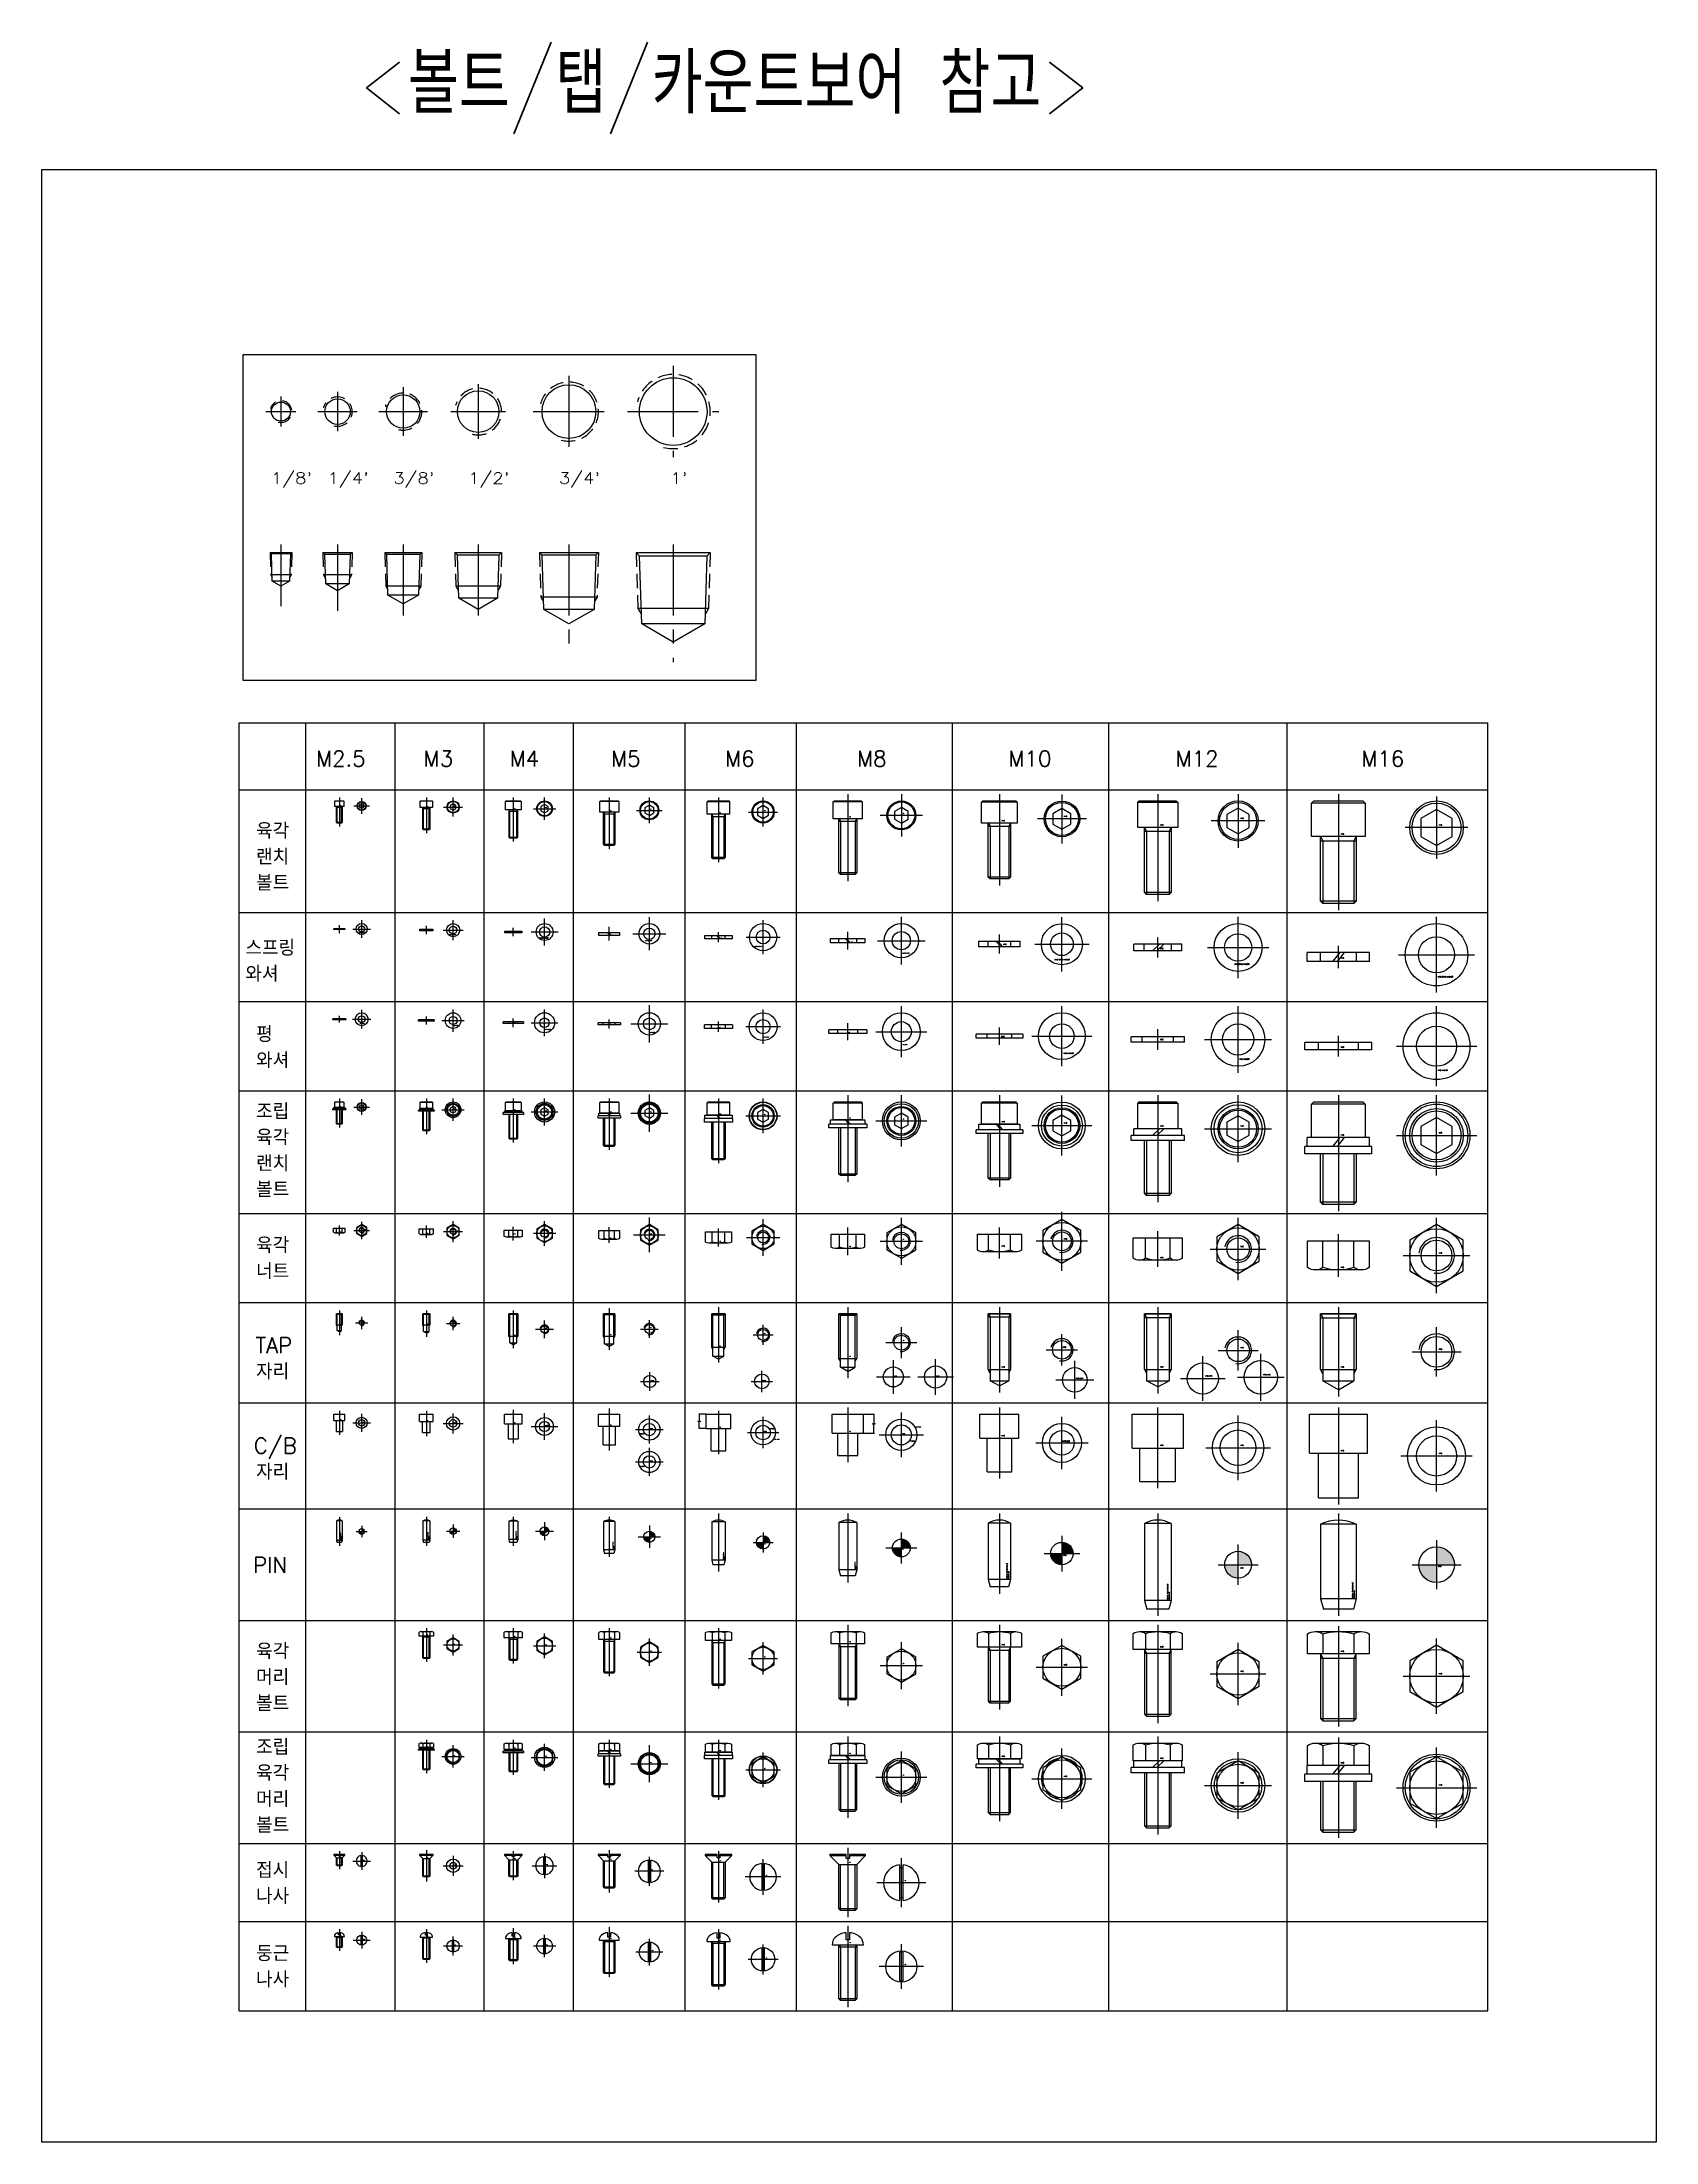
# Model space of a CAD drawing. Header units: millimetres. Extents: x 2498 to 3222, y 4861 to 5803.
import ezdxf

# ---------------------------------------------------------------- set-up
doc = ezdxf.new("R2010")
doc.units = ezdxf.units.MM
for name, pattern in [('CENTER', [50.8, 31.75, -6.35, 6.35, -6.35]), ('HIDDEN', [9.525, 6.35, -3.175]), ('PHANTOM', [63.5, 31.75, -6.35, 6.35, -6.35, 6.35, -6.35])]:
    doc.linetypes.add(name, pattern=pattern)
for name, color, linetype in [('0N', 7, 'Continuous'), ('1', 220, 'CENTER'), ('3', 223, 'HIDDEN'), ('4', 3, 'PHANTOM')]:
    doc.layers.add(name, color=color, linetype=linetype)
doc.styles.get("Standard").update_dxf_attribs({"font": 'romans.shx', "bigfont": 'whgtxt.shx'})
doc.dimstyles.get("Standard").update_dxf_attribs({"dimtxt": 0.18, "dimasz": 0.18, "dimexe": 0.18, "dimexo": 0.0625, "dimgap": 0.09, "dimtad": 0, "dimtih": 1, "dimtoh": 1, "dimdec": 4, "dimzin": 0, "dimdsep": 46, "dimtxsty": 'Standard', "dimcen": 0.09, "dimadec": 0, "dimazin": 0, "dimtfac": 1, "dimtdec": 4, "dimtofl": 0, "dimtmove": 0, "dimatfit": 3, "dimfxl": 1, "dimtolj": 1, "dimtzin": 0, "dimarcsym": 0})

# ---------------------------------------------------------------- blocks, each defined once
blk = doc.blocks.new('*D31')
at = {"color": 0, "lineweight": -2, "transparency": 16777216}
for p, q in [((2821.3, 5179.59), (2821.57, 5179.59)), ((2821.44, 5179.45), (2821.44, 5179.72)), ((2824.87, 5181.31), (2824.63, 5181.19)), ((2825.14, 5181.31), (2824.87, 5181.31))]:
    blk.add_line(p, q, dxfattribs=at)
at = {"color": 0, "transparency": 16777216}
blk.add_solid([(2824.61, 5181.23), (2824.65, 5181.15), (2824.39, 5181.07)], dxfattribs=at)
at = {"layer": 'Defpoints', "color": 0, "transparency": 16777216}
for p in [(2824.39, 5181.07), (2818.49, 5178.11)]:
    blk.add_point(p, dxfattribs=at)
at = {"color": 0, "transparency": 16777216, "insert": (2825.99, 5181.31), "char_height": 0.27, "attachment_point": 5}
blk.add_mtext('\\A1;∅6.6000', dxfattribs=at)
blk = doc.blocks.new('*D32')
at = {"color": 0, "lineweight": -2, "transparency": 16777216}
for p, q in [((2821.3, 5179.59), (2821.57, 5179.59)), ((2821.44, 5179.45), (2821.44, 5179.72)), ((2826.65, 5176.53), (2826.42, 5176.67)), ((2826.92, 5176.53), (2826.65, 5176.53))]:
    blk.add_line(p, q, dxfattribs=at)
at = {"color": 0, "transparency": 16777216}
blk.add_solid([(2826.44, 5176.71), (2826.4, 5176.63), (2826.19, 5176.81)], dxfattribs=at)
at = {"layer": 'Defpoints', "color": 0, "transparency": 16777216}
for p in [(2816.69, 5182.37), (2826.19, 5176.81)]:
    blk.add_point(p, dxfattribs=at)
at = {"color": 0, "transparency": 16777216, "insert": (2827.87, 5176.53), "char_height": 0.27, "attachment_point": 5}
blk.add_mtext('\\A1;∅11.0000', dxfattribs=at)
blk = doc.blocks.new('*D33')
at = {"color": 0, "lineweight": -2, "transparency": 16777216}
for p, q in [((2795.85, 5187.84), (2792.56, 5187.84)), ((2795.85, 5181.34), (2792.56, 5181.34)), ((2792.83, 5187.57), (2792.83, 5184.86)), ((2792.83, 5181.61), (2792.83, 5184.31))]:
    blk.add_line(p, q, dxfattribs=at)
at = {"color": 0, "transparency": 16777216}
for points in [[(2792.78, 5187.57), (2792.87, 5187.57), (2792.83, 5187.84)], [(2792.78, 5181.61), (2792.87, 5181.61), (2792.83, 5181.34)]]:
    blk.add_solid(points, dxfattribs=at)
at = {"layer": 'Defpoints', "color": 0, "transparency": 16777216}
for p in [(2792.83, 5181.34), (2795.94, 5187.84), (2795.94, 5181.34)]:
    blk.add_point(p, dxfattribs=at)
at = {"color": 0, "transparency": 16777216, "insert": (2792.83, 5184.59), "char_height": 0.27, "attachment_point": 5}
blk.add_mtext('\\A1;6.5000', dxfattribs=at)
blk = doc.blocks.new('*D34')
at = {"color": 0, "lineweight": -2, "transparency": 16777216}
for p, q in [((2883.3, 5178.54), (2883.57, 5178.54)), ((2883.44, 5178.4), (2883.44, 5178.67)), ((2887.63, 5175.74), (2887.41, 5175.89)), ((2887.9, 5175.74), (2887.63, 5175.74))]:
    blk.add_line(p, q, dxfattribs=at)
at = {"color": 0, "transparency": 16777216}
blk.add_solid([(2887.43, 5175.93), (2887.38, 5175.85), (2887.18, 5176.04)], dxfattribs=at)
at = {"layer": 'Defpoints', "color": 0, "transparency": 16777216}
for p in [(2879.69, 5181.03), (2887.18, 5176.04)]:
    blk.add_point(p, dxfattribs=at)
at = {"color": 0, "transparency": 16777216, "insert": (2888.75, 5175.74), "char_height": 0.27, "attachment_point": 5}
blk.add_mtext('\\A1;∅9.0000', dxfattribs=at)
blk = doc.blocks.new('*D35')
at = {"color": 0, "lineweight": -2, "transparency": 16777216}
for p, q in [((2890.1, 5182.06), (2889.87, 5181.94)), ((2890.37, 5182.06), (2890.1, 5182.06)), ((2883.3, 5178.54), (2883.57, 5178.54)), ((2883.44, 5178.4), (2883.44, 5178.67))]:
    blk.add_line(p, q, dxfattribs=at)
at = {"color": 0, "transparency": 16777216}
blk.add_solid([(2889.84, 5181.98), (2889.89, 5181.9), (2889.63, 5181.81)], dxfattribs=at)
at = {"layer": 'Defpoints', "color": 0, "transparency": 16777216}
for p in [(2889.63, 5181.81), (2877.25, 5175.26)]:
    blk.add_point(p, dxfattribs=at)
at = {"color": 0, "transparency": 16777216, "insert": (2891.32, 5182.06), "char_height": 0.27, "attachment_point": 5}
blk.add_mtext('\\A1;∅14.0000', dxfattribs=at)
blk = doc.blocks.new('*D36')
at = {"color": 0, "lineweight": -2, "transparency": 16777216}
for p, q in [((2866.53, 5187.84), (2871.43, 5187.84)), ((2866.53, 5179.24), (2871.43, 5179.24)), ((2871.16, 5187.57), (2871.16, 5183.81)), ((2871.16, 5179.51), (2871.16, 5183.26))]:
    blk.add_line(p, q, dxfattribs=at)
at = {"color": 0, "transparency": 16777216}
for points in [[(2871.11, 5187.57), (2871.2, 5187.57), (2871.16, 5187.84)], [(2871.11, 5179.51), (2871.2, 5179.51), (2871.16, 5179.24)]]:
    blk.add_solid(points, dxfattribs=at)
at = {"layer": 'Defpoints', "color": 0, "transparency": 16777216}
for p in [(2866.44, 5187.84), (2866.44, 5179.24), (2871.16, 5187.84)]:
    blk.add_point(p, dxfattribs=at)
at = {"color": 0, "transparency": 16777216, "insert": (2871.16, 5183.54), "char_height": 0.27, "attachment_point": 5}
blk.add_mtext('\\A1;8.6000', dxfattribs=at)
blk = doc.blocks.new('*D37')
at = {"color": 0, "linetype": 'ByBlock', "lineweight": -2, "transparency": 16777216}
for p, q in [((2767.6, 5164.37), (2767.87, 5164.37)), ((2767.87, 5164.37), (2768.08, 5164.54))]:
    blk.add_line(p, q, dxfattribs=at)
at = {"color": 0, "lineweight": -2, "transparency": 16777216}
for p, q in [((2770.3, 5166.43), (2770.57, 5166.43)), ((2770.44, 5166.29), (2770.44, 5166.56))]:
    blk.add_line(p, q, dxfattribs=at)
at = {"color": 0, "transparency": 16777216}
blk.add_solid([(2768.05, 5164.58), (2768.11, 5164.51), (2768.29, 5164.71)], dxfattribs=at)
at = {"layer": 'Defpoints', "color": 0, "transparency": 16777216}
for p in [(2768.29, 5164.71), (2772.59, 5168.14)]:
    blk.add_point(p, dxfattribs=at)
at = {"color": 0, "transparency": 16777216, "insert": (2766.75, 5164.37), "char_height": 0.27, "attachment_point": 5}
blk.add_mtext('\\A1;∅5.5000', dxfattribs=at)
blk = doc.blocks.new('*D38')
at = {"color": 0, "linetype": 'ByBlock', "lineweight": -2, "transparency": 16777216}
for p, q in [((2767.78, 5178.99), (2767.99, 5179.15)), ((2767.51, 5178.99), (2767.78, 5178.99))]:
    blk.add_line(p, q, dxfattribs=at)
at = {"color": 0, "lineweight": -2, "transparency": 16777216}
for p, q in [((2770.3, 5180.92), (2770.57, 5180.92)), ((2770.44, 5180.78), (2770.44, 5181.05))]:
    blk.add_line(p, q, dxfattribs=at)
at = {"color": 0, "transparency": 16777216}
blk.add_solid([(2767.97, 5179.18), (2768.02, 5179.11), (2768.21, 5179.31)], dxfattribs=at)
at = {"layer": 'Defpoints', "color": 0, "transparency": 16777216}
for p in [(2768.21, 5179.31), (2772.67, 5182.53)]:
    blk.add_point(p, dxfattribs=at)
at = {"color": 0, "transparency": 16777216, "insert": (2766.66, 5178.99), "char_height": 0.27, "attachment_point": 5}
blk.add_mtext('\\A1;∅5.5000', dxfattribs=at)
blk = doc.blocks.new("1-8'")
blk.add_circle((0, 0), 4.28)
at = {"layer": '1'}
for p, q in [((-6.74, 0), (6.74, 0)), ((0, 6.74), (0, -6.74))]:
    blk.add_line(p, q, dxfattribs=at)
at = {"layer": '3'}
blk.add_arc((0, 0), 4.86, 255, 165, dxfattribs=at)
blk = doc.blocks.new("1-4'")
blk.add_circle((0, 0), 5.72)
at = {"layer": '1'}
for p, q in [((-8.83, 0), (8.83, 0)), ((0, 8.83), (0, -8.83))]:
    blk.add_line(p, q, dxfattribs=at)
at = {"layer": '3'}
blk.add_arc((0, 0), 6.58, 255, 165, dxfattribs=at)
blk = doc.blocks.new("3-8'")
blk.add_circle((0, 0), 7.47)
at = {"layer": '1'}
for p, q in [((0, 10.92), (0, -10.92)), ((-10.92, 0), (10.92, 0))]:
    blk.add_line(p, q, dxfattribs=at)
at = {"layer": '3'}
blk.add_arc((0, 0), 8.33, 255, 165, dxfattribs=at)
blk = doc.blocks.new("1-2'")
blk.add_circle((0, 0), 9.32)
at = {"layer": '1'}
for p, q in [((0, 12.27), (0, -12.27)), ((-12.27, 0), (12.27, 0))]:
    blk.add_line(p, q, dxfattribs=at)
at = {"layer": '3'}
blk.add_arc((0, 0), 10.48, 255, 165, dxfattribs=at)
blk = doc.blocks.new("3-4'")
blk.add_circle((0, 0), 12.06)
at = {"layer": '1'}
for p, q in [((0, 16), (0, -16)), ((-16, 0), (16, 0))]:
    blk.add_line(p, q, dxfattribs=at)
at = {"layer": '3'}
blk.add_arc((0, 0), 13.22, 255, 165, dxfattribs=at)
blk = doc.blocks.new("1'")
blk.add_circle((0, 0), 15.15)
at = {"layer": '1'}
for p, q in [((0, 20.5), (0, -20.5)), ((-20.5, 0), (20.5, 0))]:
    blk.add_line(p, q, dxfattribs=at)
at = {"layer": '3'}
blk.add_arc((0, 0), 16.62, 255, 165, dxfattribs=at)

msp = doc.modelspace()

# ---------------------------------------------------------------- hatches: boundary and pattern name
h = msp.add_hatch(color=256)
h.paths.add_polyline_path([(2641.43952, 5136.46139), (2641.43952, 5135.21139), (2642.68952, 5135.21139, 0.414213562)])
h.paths.add_polyline_path([(2641.43952, 5135.21139), (2640.18952, 5135.21139, 0.414213562), (2641.43952, 5133.96139)])
h.paths.add_polyline_path([(2641.61426, 5135.37417), (2642.06565, 5135.37417), (2642.06565, 5135.68667), (2641.61426, 5135.68667)], flags=24)
h = msp.add_hatch(color=256)
h.paths.add_polyline_path([(2682.43952, 5136.83639), (2682.43952, 5135.33639), (2683.93952, 5135.33639, 0.414213562)])
h.paths.add_polyline_path([(2682.43952, 5135.33639), (2680.93952, 5135.33639, 0.414213562), (2682.43952, 5133.83639)])
h.paths.add_polyline_path([(2682.64921, 5135.53173), (2683.19088, 5135.53173), (2683.19088, 5135.90673), (2682.64921, 5135.90673)], flags=24)
h = msp.add_hatch(color=256)
h.paths.add_polyline_path([(2723.43952, 5137.33639), (2723.43952, 5135.33639), (2725.43952, 5135.33639, 0.414213562)])
h.paths.add_polyline_path([(2723.43952, 5135.33639), (2721.43952, 5135.33639, 0.414213562), (2723.43952, 5133.33639)])
h.paths.add_polyline_path([(2723.71911, 5135.59684), (2724.44133, 5135.59684), (2724.44133, 5136.09684), (2723.71911, 5136.09684)], flags=24)
h = msp.add_hatch(color=256)
h.paths.add_polyline_path([(2770.43952, 5135.33639), (2770.43952, 5132.83639), (2772.93952, 5132.83639, 0.414213562)])
h.paths.add_polyline_path([(2770.43952, 5132.83639), (2767.93952, 5132.83639, 0.414213562), (2770.43952, 5130.33639)])
h.paths.add_polyline_path([(2770.789, 5133.16195), (2771.69178, 5133.16195), (2771.69178, 5133.78695), (2770.789, 5133.78695)], flags=24)
h = msp.add_hatch(color=256)
h.paths.add_polyline_path([(2821.43952, 5133.33639), (2821.43952, 5130.33639), (2824.43952, 5130.33639, 0.414213562)])
h.paths.add_polyline_path([(2821.43952, 5130.33639), (2818.43952, 5130.33639, 0.414213562), (2821.43952, 5127.33639)])
h.paths.add_polyline_path([(2821.8589, 5130.72707), (2822.94223, 5130.72707), (2822.94223, 5131.47707), (2821.8589, 5131.47707)], flags=24)
h = msp.add_hatch(color=256)
h.paths.add_polyline_path([(2883.43952, 5131.83639), (2883.43952, 5127.83639), (2887.43952, 5127.83639, 0.414213562)])
h.paths.add_polyline_path([(2883.43952, 5127.83639), (2879.43952, 5127.83639, 0.414213562), (2883.43952, 5123.83639)])
h.paths.add_polyline_path([(2883.99869, 5128.35729), (2885.44314, 5128.35729), (2885.44314, 5129.35729), (2883.99869, 5129.35729)], flags=24)
h = msp.add_hatch(color=256)
h.paths.add_polyline_path([(2955.43634, 5130.33639), (2955.43634, 5125.33639), (2960.43634, 5125.33639, 0.414213562)])
h.paths.add_polyline_path([(2955.43634, 5125.33639), (2950.43634, 5125.33639, 0.414213562), (2955.43634, 5120.33639)])
h.paths.add_polyline_path([(2956.1353, 5125.98752), (2957.94085, 5125.98752), (2957.94085, 5127.23752), (2956.1353, 5127.23752)], flags=24)
h = msp.add_hatch(color=256)
h.paths.add_polyline_path([(3034.43952, 5126.33639), (3034.43952, 5120.33639), (3040.43952, 5120.33639, 0.414213562)])
h.paths.add_polyline_path([(3034.43952, 5120.33639), (3028.43952, 5120.33639, 0.414213562), (3034.43952, 5114.33639)])
h.paths.add_polyline_path([(3035.27827, 5121.11774), (3037.44494, 5121.11774), (3037.44494, 5122.61774), (3035.27827, 5122.61774)], flags=24)
h = msp.add_hatch(color=256)
h.paths.add_polyline_path([(3123.43952, 5128.33639), (3123.43952, 5120.33639), (3131.43952, 5120.33639, 0.414213562)])
h.paths.add_polyline_path([(3123.43952, 5120.33639), (3115.43952, 5120.33639, 0.414213562), (3123.43952, 5112.33639)])
h.paths.add_polyline_path([(3124.55786, 5121.3782), (3127.44675, 5121.3782), (3127.44675, 5123.3782), (3124.55786, 5123.3782)], flags=24)

# ---------------------------------------------------------------- linework, layer by layer
at = {"color": 8}
for p, q in [((2588.09098, 5662.77815), (2588.09098, 5516.88523)), ((2818.34487, 5662.77815), (2588.09098, 5662.77815)), ((2818.34487, 5516.88523), (2818.34487, 5662.77815)), ((2588.09098, 5516.88523), (2818.34487, 5516.88523)), ((2586.43952, 5497.83639), (3146.43952, 5497.83639)), ((2586.43952, 4920.33639), (2586.43952, 5497.83639)), ((2616.43952, 4920.33639), (2616.43952, 5497.83639)), ((2656.43952, 4920.33639), (2656.43952, 5497.83639)), ((2696.43952, 4920.33639), (2696.43952, 5497.83639)), ((2736.43952, 4920.33639), (2736.43952, 5497.83639)), ((2786.43952, 4920.33639), (2786.43952, 5497.83639)), ((2836.43952, 4920.33639), (2836.43952, 5497.83639)), ((2906.43952, 4920.33639), (2906.43952, 5497.83639)), ((2976.43952, 4920.33639), (2976.43952, 5497.83639)), ((3056.43952, 4920.33639), (3056.43952, 5497.83639)), ((3146.43952, 4920.33639), (3146.43952, 5497.83639)), ((2586.43952, 5467.83639), (3146.43952, 5467.83639)), ((2586.43952, 5412.83639), (3146.43952, 5412.83639)), ((2586.43952, 5372.83639), (3146.43952, 5372.83639)), ((2586.43952, 5332.83639), (3146.43952, 5332.83639)), ((2586.43952, 5277.83639), (3146.43952, 5277.83639)), ((2586.43952, 5237.83639), (3146.43952, 5237.83639)), ((2586.43952, 5192.83639), (3146.43952, 5192.83639)), ((2586.43952, 5145.33639), (3146.43952, 5145.33639)), ((2586.43952, 5095.33639), (3146.43952, 5095.33639)), ((2586.43952, 5045.33639), (3146.43952, 5045.33639)), ((2586.43952, 4995.33639), (3146.43952, 4995.33639)), ((2586.43952, 4960.33639), (3146.43952, 4960.33639)), ((2586.43952, 4920.33639), (3146.43952, 4920.33639))]:
    msp.add_line(p, q, dxfattribs=at)
for p, q in [((2600.3719, 5574.14355), (2610.0999, 5574.14355)), ((2609.50016, 5573.54381), (2600.97164, 5573.54381)), ((2624.04234, 5574.14355), (2637.19934, 5574.14355)), ((2636.31573, 5573.25994), (2624.92595, 5573.25994)), ((2651.77341, 5574.14355), (2668.43541, 5574.14355)), ((2667.5518, 5573.25994), (2652.65702, 5573.25994)), ((2683.20896, 5574.14355), (2704.16396, 5574.14355)), ((2702.96447, 5572.94407), (2684.40844, 5572.94407)), ((2721.15135, 5574.14355), (2747.59235, 5574.14355)), ((2746.39287, 5572.94407), (2722.35083, 5572.94407)), ((2764.52666, 5574.14355), (2797.77566, 5574.14355)), ((2796.24895, 5572.61684), (2766.05337, 5572.61684)), ((2609.7874, 5564.14355), (2600.6844, 5564.14355)), ((2609.12136, 5561.42212), (2601.35044, 5561.42212)), ((2636.88684, 5564.14355), (2624.35484, 5564.14355)), ((2635.90551, 5560.13302), (2625.33617, 5560.13302)), ((2667.96666, 5559.14355), (2652.24216, 5559.14355)), ((2703.69521, 5559.14355), (2683.67771, 5559.14355)), ((2666.98533, 5555.13302), (2653.22349, 5555.13302)), ((2702.36312, 5553.70069), (2685.0098, 5553.70069)), ((2746.96735, 5554.14355), (2721.77635, 5554.14355)), ((2745.63526, 5548.70069), (2723.10844, 5548.70069)), ((2796.99441, 5549.14355), (2765.30791, 5549.14355)), ((2795.29894, 5542.21628), (2767.00339, 5542.21628)), ((2629.43952, 5462.66972), (2629.60619, 5462.83639)), ((2633.43952, 5462.66972), (2629.43952, 5462.66972)), ((2629.43952, 5460.33639), (2629.43952, 5462.66972)), ((2629.60619, 5462.83639), (2633.27286, 5462.83639)), ((2633.27286, 5462.83639), (2633.43952, 5462.66972)), ((2633.43952, 5462.66972), (2633.43952, 5460.33639)), ((2667.68952, 5462.63639), (2667.88952, 5462.83639)), ((2673.18952, 5462.63639), (2667.68952, 5462.63639)), ((2667.68952, 5459.83639), (2667.68952, 5462.63639)), ((2667.88952, 5462.83639), (2672.98952, 5462.83639)), ((2672.98952, 5462.83639), (2673.18952, 5462.63639)), ((2673.18952, 5462.63639), (2673.18952, 5459.83639)), ((2705.93952, 5462.58184), (2706.19407, 5462.83639)), ((2705.93952, 5458.83639), (2705.93952, 5462.58184)), ((2712.93952, 5462.58184), (2705.93952, 5462.58184)), ((2706.19407, 5462.83639), (2712.68498, 5462.83639)), ((2712.68498, 5462.83639), (2712.93952, 5462.58184)), ((2712.93952, 5462.58184), (2712.93952, 5458.83639)), ((2748.18952, 5462.53639), (2748.48952, 5462.83639)), ((2756.68952, 5462.53639), (2748.18952, 5462.53639)), ((2748.18952, 5457.83639), (2748.18952, 5462.53639)), ((2748.48952, 5462.83639), (2756.38952, 5462.83639)), ((2756.38952, 5462.83639), (2756.68952, 5462.53639)), ((2756.68952, 5462.53639), (2756.68952, 5457.83639)), ((2796.43952, 5462.43639), (2796.83952, 5462.83639)), ((2806.43952, 5462.43639), (2796.43952, 5462.43639)), ((2796.43952, 5456.83639), (2796.43952, 5462.43639)), ((2796.83952, 5462.83639), (2806.03952, 5462.83639)), ((2806.03952, 5462.83639), (2806.43952, 5462.43639)), ((2806.43952, 5462.43639), (2806.43952, 5456.83639)), ((2852.93952, 5462.33639), (2853.43952, 5462.83639)), ((2865.93952, 5462.33639), (2852.93952, 5462.33639)), ((2852.93952, 5454.83639), (2852.93952, 5462.33639)), ((2853.43952, 5462.83639), (2865.43952, 5462.83639)), ((2865.43952, 5462.83639), (2865.93952, 5462.33639)), ((2865.93952, 5462.33639), (2865.93952, 5454.83639)), ((2919.43952, 5462.23639), (2920.03952, 5462.83639)), ((2935.43952, 5462.23639), (2919.43952, 5462.23639)), ((2919.43952, 5452.83639), (2919.43952, 5462.23639)), ((2920.03952, 5462.83639), (2934.83952, 5462.83639)), ((2934.83952, 5462.83639), (2935.43952, 5462.23639)), ((2935.43952, 5462.23639), (2935.43952, 5452.83639)), ((2989.43952, 5462.13639), (2990.13952, 5462.83639)), ((3007.43952, 5462.13639), (2989.43952, 5462.13639)), ((2989.43952, 5450.83639), (2989.43952, 5462.13639)), ((2990.13952, 5462.83639), (3006.73952, 5462.83639)), ((3006.73952, 5462.83639), (3007.43952, 5462.13639)), ((3007.43952, 5462.13639), (3007.43952, 5450.83639)), ((3067.43952, 5461.83639), (3068.43952, 5462.83639)), ((3091.43952, 5461.83639), (3067.43952, 5461.83639)), ((3067.43952, 5446.83639), (3067.43952, 5461.83639)), ((3068.43952, 5462.83639), (3090.43952, 5462.83639)), ((3090.43952, 5462.83639), (3091.43952, 5461.83639)), ((3091.43952, 5461.83639), (3091.43952, 5446.83639)), ((2633.43952, 5460.33639), (2629.43952, 5460.33639)), ((2630.18952, 5453.06192), (2630.18952, 5460.33639)), ((2632.68952, 5459.86242), (2630.18952, 5459.86242)), ((2632.68952, 5453.06192), (2630.18952, 5453.06192)), ((2630.43309, 5452.83639), (2630.18952, 5453.06192)), ((2632.44592, 5452.83639), (2630.43309, 5452.83639)), ((2632.68952, 5453.06192), (2632.44592, 5452.83639)), ((2632.68952, 5460.33639), (2632.68952, 5453.06192)), ((2641.43952, 5461.59381), (2640.53043, 5461.07018)), ((2640.53043, 5461.07018), (2640.53043, 5460.01927)), ((2640.53043, 5460.01927), (2641.43952, 5459.49563)), ((2642.34861, 5461.07018), (2641.43952, 5461.59381)), ((2641.43952, 5459.49563), (2642.34861, 5460.01927)), ((2642.34861, 5460.01927), (2642.34861, 5461.07018)), ((2673.18952, 5459.83639), (2667.68952, 5459.83639)), ((2668.93952, 5450.10702), (2668.93952, 5459.83639)), ((2671.93952, 5459.26763), (2668.93952, 5459.26763)), ((2671.93952, 5459.83639), (2671.93952, 5450.10702)), ((2682.43952, 5461.52889), (2681.18952, 5460.80889)), ((2681.18952, 5460.80889), (2681.18952, 5459.36389)), ((2681.18952, 5459.36389), (2682.43952, 5458.64389)), ((2683.68952, 5460.80889), (2682.43952, 5461.52889)), ((2682.43952, 5458.64389), (2683.68952, 5459.36389)), ((2683.68952, 5459.36389), (2683.68952, 5460.80889)), ((2712.93952, 5458.83639), (2705.93952, 5458.83639)), ((2707.53043, 5446.45356), (2707.53043, 5458.83639)), ((2711.34861, 5458.11251), (2707.53043, 5458.11251)), ((2711.34861, 5458.83639), (2711.34861, 5446.45356)), ((2723.43952, 5461.1723), (2721.84861, 5460.25593)), ((2721.84861, 5460.25593), (2721.84861, 5458.41684)), ((2721.84861, 5458.41684), (2723.43952, 5457.50048)), ((2725.03043, 5460.25593), (2723.43952, 5461.1723)), ((2723.43952, 5457.50048), (2725.03043, 5458.41684)), ((2725.03043, 5458.41684), (2725.03043, 5460.25593)), ((2756.68952, 5457.83639), (2748.18952, 5457.83639)), ((2749.93952, 5443.2694), (2749.93952, 5457.83639)), ((2754.93952, 5456.88637), (2749.93952, 5456.88637)), ((2754.93952, 5457.83639), (2754.93952, 5443.2694)), ((2770.43952, 5460.89439), (2768.43952, 5459.74239)), ((2768.43952, 5459.74239), (2768.43952, 5457.43039)), ((2768.43952, 5457.43039), (2770.43952, 5456.27839)), ((2772.43952, 5459.74239), (2770.43952, 5460.89439)), ((2770.43952, 5456.27839), (2772.43952, 5457.43039)), ((2772.43952, 5457.43039), (2772.43952, 5459.74239)), ((2806.43952, 5456.83639), (2796.43952, 5456.83639)), ((2798.43952, 5437.37766), (2798.43952, 5456.83639)), ((2804.43952, 5455.64886), (2798.43952, 5455.64886)), ((2804.43952, 5456.83639), (2804.43952, 5437.37766)), ((2821.43952, 5460.72139), (2818.93952, 5459.28139)), ((2818.93952, 5459.28139), (2818.93952, 5456.39139)), ((2818.93952, 5456.39139), (2821.43952, 5454.95139)), ((2823.93952, 5459.28139), (2821.43952, 5460.72139)), ((2821.43952, 5454.95139), (2823.93952, 5456.39139)), ((2823.93952, 5456.39139), (2823.93952, 5459.28139)), ((2865.93952, 5454.83639), (2852.93952, 5454.83639)), ((2855.43952, 5430.51297), (2855.43952, 5454.83639)), ((2855.43952, 5453.66451), (2863.43952, 5453.66451)), ((2863.43952, 5454.83639), (2863.43952, 5430.51297)), ((2883.43952, 5459.79839), (2880.43952, 5458.07039)), ((2880.43952, 5458.07039), (2880.43952, 5454.60239)), ((2880.43952, 5454.60239), (2883.43952, 5452.87439)), ((2886.43952, 5458.07039), (2883.43952, 5459.79839)), ((2883.43952, 5452.87439), (2886.43952, 5454.60239)), ((2886.43952, 5454.60239), (2886.43952, 5458.07039)), ((2935.43952, 5452.83639), (2919.43952, 5452.83639)), ((2922.43952, 5428.64829), (2922.43952, 5452.83639)), ((2932.43952, 5452.83639), (2932.43952, 5428.64829)), ((2955.43634, 5459.37266), (2951.43634, 5457.06866)), ((2951.43634, 5457.06866), (2951.43634, 5452.44466)), ((2951.43634, 5452.44466), (2955.43634, 5450.14066)), ((2959.43634, 5457.06866), (2955.43634, 5459.37266)), ((2955.43634, 5450.14066), (2959.43634, 5452.44466)), ((2959.43634, 5452.44466), (2959.43634, 5457.06866)), ((3034.43952, 5459.60639), (3029.43952, 5456.72639)), ((3029.43952, 5456.72639), (3029.43952, 5450.94639)), ((3039.43952, 5456.72639), (3034.43952, 5459.60639)), ((3039.43952, 5450.94639), (3039.43952, 5456.72639)), ((3123.43952, 5458.91439), (3116.43952, 5454.88239)), ((3116.43952, 5454.88239), (3116.43952, 5446.79039)), ((3130.43952, 5454.88239), (3123.43952, 5458.91439)), ((3130.43952, 5446.79039), (3130.43952, 5454.88239)), ((2671.93952, 5450.10702), (2668.93952, 5450.10702)), ((2669.21016, 5449.83639), (2668.93952, 5450.10702)), ((2671.66889, 5449.83639), (2669.21016, 5449.83639)), ((2671.93952, 5450.10702), (2671.66889, 5449.83639)), ((2711.34861, 5446.45356), (2707.53043, 5446.45356)), ((2707.87487, 5446.10912), (2707.53043, 5446.45356)), ((2711.00417, 5446.10912), (2707.87487, 5446.10912)), ((2711.34861, 5446.45356), (2711.00417, 5446.10912)), ((2750.37253, 5442.83639), (2749.93952, 5443.2694)), ((2754.93952, 5443.2694), (2749.93952, 5443.2694)), ((2754.50651, 5442.83639), (2750.37253, 5442.83639)), ((2754.93952, 5443.2694), (2754.50651, 5442.83639)), ((2922.43952, 5451.43014), (2932.43952, 5451.43014)), ((3007.43952, 5450.83639), (2989.43952, 5450.83639)), ((2992.43952, 5421.7836), (2992.43952, 5450.83639)), ((2992.43952, 5449.19576), (3004.43952, 5449.19576)), ((3004.43952, 5450.83639), (3004.43952, 5421.7836)), ((3029.43952, 5450.94639), (3034.43952, 5448.06639)), ((3034.43952, 5448.06639), (3039.43952, 5450.94639)), ((3091.43952, 5446.83639), (3067.43952, 5446.83639)), ((3071.43952, 5417.91892), (3071.43952, 5446.83639)), ((3071.43952, 5444.96139), (3087.43952, 5444.96139)), ((3087.43952, 5446.83639), (3087.43952, 5417.91892)), ((3116.43952, 5446.79039), (3123.43952, 5442.75839)), ((3123.43952, 5442.75839), (3130.43952, 5446.79039)), ((2798.98079, 5436.83639), (2798.43952, 5437.37766)), ((2804.43952, 5437.37766), (2798.43952, 5437.37766)), ((2803.89826, 5436.83639), (2798.98079, 5436.83639)), ((2804.43952, 5437.37766), (2803.89826, 5436.83639)), ((2863.43952, 5430.51297), (2855.43952, 5430.51297)), ((2856.1161, 5429.83639), (2855.43952, 5430.51297)), ((2862.76294, 5429.83639), (2856.1161, 5429.83639)), ((2863.43952, 5430.51297), (2862.76294, 5429.83639)), ((2932.43952, 5428.64829), (2922.43952, 5428.64829)), ((2923.25142, 5427.83639), (2922.43952, 5428.64829)), ((2931.62762, 5427.83639), (2923.25142, 5427.83639)), ((2932.43952, 5428.64829), (2931.62762, 5427.83639)), ((2993.38674, 5420.83639), (2992.43952, 5421.7836)), ((3004.43952, 5421.7836), (2992.43952, 5421.7836)), ((3003.49231, 5420.83639), (2993.38674, 5420.83639)), ((3004.43952, 5421.7836), (3003.49231, 5420.83639)), ((3087.43952, 5417.91892), (3071.43952, 5417.91892)), ((3072.52205, 5416.83639), (3071.43952, 5417.91892)), ((3086.35699, 5416.83639), (3072.52205, 5416.83639)), ((3087.43952, 5417.91892), (3086.35699, 5416.83639)), ((2628.98119, 5405.08639), (2628.98119, 5405.66972)), ((2628.98119, 5405.66972), (2633.89786, 5405.66972)), ((2631.63397, 5405.08639), (2631.05063, 5405.66972)), ((2631.82841, 5405.08639), (2631.24508, 5405.66972)), ((2633.89786, 5405.66972), (2633.89786, 5405.08639)), ((2667.48952, 5404.53639), (2667.48952, 5405.23639)), ((2667.48952, 5405.23639), (2673.38952, 5405.23639)), ((2670.67286, 5404.53639), (2669.97286, 5405.23639)), ((2670.90619, 5404.53639), (2670.20619, 5405.23639)), ((2673.38952, 5405.23639), (2673.38952, 5404.53639)), ((2633.89786, 5405.08639), (2628.98119, 5405.08639)), ((2673.38952, 5404.53639), (2667.48952, 5404.53639)), ((2705.63952, 5404.43639), (2713.23952, 5404.43639)), ((2705.63952, 5403.63639), (2705.63952, 5404.43639)), ((2713.23952, 5403.63639), (2705.63952, 5403.63639)), ((2709.70619, 5403.63639), (2708.90619, 5404.43639)), ((2709.97286, 5403.63639), (2709.17286, 5404.43639)), ((2713.23952, 5404.43639), (2713.23952, 5403.63639)), ((2747.83952, 5403.81972), (2757.03952, 5403.81972)), ((2747.83952, 5402.51972), (2747.83952, 5403.81972)), ((2757.03952, 5402.51972), (2747.83952, 5402.51972)), ((2752.87286, 5402.51972), (2751.57286, 5403.81972)), ((2753.30619, 5402.51972), (2752.00619, 5403.81972)), ((2757.03952, 5403.81972), (2757.03952, 5402.51972)), ((2795.33952, 5402.48639), (2807.53952, 5402.48639)), ((2795.33952, 5400.98639), (2795.33952, 5402.48639)), ((2807.53952, 5400.98639), (2795.33952, 5400.98639)), ((2801.90619, 5400.98639), (2800.50619, 5402.48639)), ((2802.37286, 5400.98639), (2800.97286, 5402.48639)), ((2807.53952, 5402.48639), (2807.53952, 5400.98639)), ((2851.73952, 5401.13639), (2867.13952, 5401.13639)), ((2851.73952, 5399.13639), (2851.73952, 5401.13639)), ((2867.13952, 5399.13639), (2851.73952, 5399.13639)), ((2860.06174, 5399.13639), (2858.19508, 5401.13639)), ((2860.68397, 5399.13639), (2858.8173, 5401.13639)), ((2867.13952, 5401.13639), (2867.13952, 5399.13639)), ((2918.23952, 5399.88639), (2936.63952, 5399.88639)), ((2918.23952, 5397.38639), (2918.23952, 5399.88639)), ((2936.63952, 5397.38639), (2918.23952, 5397.38639)), ((2928.2173, 5397.38639), (2925.88397, 5399.88639)), ((2928.99508, 5397.38639), (2926.66174, 5399.88639)), ((2936.63952, 5399.88639), (2936.63952, 5397.38639)), ((3009.18952, 5398.58639), (2987.68952, 5398.58639)), ((2987.68952, 5395.58639), (2987.68952, 5398.58639)), ((2995.99957, 5395.58639), (2999.19957, 5398.58639)), ((2997.97947, 5395.58639), (3001.17947, 5398.58639)), ((3009.18952, 5395.58639), (3009.18952, 5398.58639)), ((3009.18952, 5395.58639), (2987.68952, 5395.58639)), ((3093.43952, 5394.83639), (3065.43952, 5394.83639)), ((3065.43952, 5390.83639), (3065.43952, 5394.83639)), ((3093.43952, 5390.83639), (3065.43952, 5390.83639)), ((3076.99957, 5390.83639), (3080.19957, 5394.83639)), ((3078.97947, 5390.83639), (3082.17947, 5394.83639)), ((3093.43952, 5390.83639), (3093.43952, 5394.83639)), ((2628.52286, 5364.71139), (2628.52286, 5365.12806)), ((2634.35619, 5365.12806), (2628.52286, 5365.12806)), ((2634.35619, 5364.71139), (2628.52286, 5364.71139)), ((2634.35619, 5365.12806), (2634.35619, 5364.71139)), ((2666.93952, 5364.08639), (2666.93952, 5364.58639)), ((2673.93952, 5364.58639), (2666.93952, 5364.58639)), ((2673.93952, 5364.08639), (2666.93952, 5364.08639)), ((2673.93952, 5364.58639), (2673.93952, 5364.08639)), ((2713.93952, 5363.73639), (2704.93952, 5363.73639)), ((2704.93952, 5362.93639), (2704.93952, 5363.73639)), ((2713.93952, 5362.93639), (2704.93952, 5362.93639)), ((2713.93952, 5363.73639), (2713.93952, 5362.93639)), ((2757.43952, 5363.33639), (2747.43952, 5363.33639)), ((2747.43952, 5362.33639), (2747.43952, 5363.33639)), ((2757.43952, 5362.33639), (2747.43952, 5362.33639)), ((2757.43952, 5363.33639), (2757.43952, 5362.33639)), ((2807.68952, 5362.38639), (2795.18952, 5362.38639)), ((2795.18952, 5360.78639), (2795.18952, 5362.38639)), ((2807.68952, 5360.78639), (2795.18952, 5360.78639)), ((2807.68952, 5362.38639), (2807.68952, 5360.78639)), ((2867.93952, 5360.13639), (2850.93952, 5360.13639)), ((2850.93952, 5358.53639), (2850.93952, 5360.13639)), ((2867.93952, 5358.53639), (2850.93952, 5358.53639)), ((2867.93952, 5360.13639), (2867.93952, 5358.53639)), ((2937.93952, 5358.16972), (2916.93952, 5358.16972)), ((2916.93952, 5356.50306), (2916.93952, 5358.16972)), ((2937.93952, 5358.16972), (2937.93952, 5356.50306)), ((2937.93952, 5356.50306), (2916.93952, 5356.50306)), ((3010.43952, 5356.98639), (2986.43952, 5356.98639)), ((2986.43952, 5354.68639), (2986.43952, 5356.98639)), ((3010.43952, 5354.68639), (2986.43952, 5354.68639)), ((3010.43952, 5354.68639), (3010.43952, 5356.98639)), ((3094.43952, 5354.43639), (3064.43952, 5354.43639)), ((3064.43952, 5351.23639), (3064.43952, 5354.43639)), ((3094.43952, 5351.23639), (3064.43952, 5351.23639)), ((3094.43952, 5351.23639), (3094.43952, 5354.43639)), ((2628.52286, 5324.33639), (2628.52286, 5324.75306)), ((2634.35619, 5324.75306), (2628.52286, 5324.75306)), ((2634.35619, 5324.33639), (2628.52286, 5324.33639)), ((2628.98119, 5324.75306), (2628.98119, 5325.33639)), ((2628.98119, 5325.33639), (2633.89786, 5325.33639)), ((2633.89786, 5324.75306), (2628.98119, 5324.75306)), ((2629.43952, 5327.66972), (2629.60619, 5327.83639)), ((2629.43952, 5325.33639), (2629.43952, 5327.66972)), ((2633.43952, 5327.66972), (2629.43952, 5327.66972)), ((2633.43952, 5325.33639), (2629.43952, 5325.33639)), ((2629.60619, 5327.83639), (2633.27286, 5327.83639)), ((2630.18952, 5318.06192), (2630.18952, 5324.33639)), ((2631.63397, 5324.75306), (2631.05063, 5325.33639)), ((2631.82841, 5324.75306), (2631.24508, 5325.33639)), ((2632.68952, 5324.33639), (2632.68952, 5318.06192)), ((2633.27286, 5327.83639), (2633.43952, 5327.66972)), ((2633.43952, 5327.66972), (2633.43952, 5325.33639)), ((2633.89786, 5325.33639), (2633.89786, 5324.75306)), ((2634.35619, 5324.75306), (2634.35619, 5324.33639)), ((2641.43952, 5326.59381), (2640.53043, 5326.07018)), ((2640.53043, 5326.07018), (2640.53043, 5325.01927)), ((2640.53043, 5325.01927), (2641.43952, 5324.49563)), ((2642.34861, 5326.07018), (2641.43952, 5326.59381)), ((2641.43952, 5324.49563), (2642.34861, 5325.01927)), ((2642.34861, 5325.01927), (2642.34861, 5326.07018)), ((2666.93952, 5323.63639), (2666.93952, 5324.13639)), ((2673.93952, 5324.13639), (2666.93952, 5324.13639)), ((2673.93952, 5323.63639), (2666.93952, 5323.63639)), ((2667.48952, 5324.13639), (2667.48952, 5324.83639)), ((2667.48952, 5324.83639), (2673.38952, 5324.83639)), ((2673.38952, 5324.13639), (2667.48952, 5324.13639)), ((2667.68952, 5327.63639), (2667.88952, 5327.83639)), ((2673.18952, 5327.63639), (2667.68952, 5327.63639)), ((2667.68952, 5324.83639), (2667.68952, 5327.63639)), ((2673.18952, 5324.83639), (2667.68952, 5324.83639)), ((2667.88952, 5327.83639), (2672.98952, 5327.83639)), ((2668.93952, 5315.10702), (2668.93952, 5323.63639)), ((2670.67286, 5324.13639), (2669.97286, 5324.83639)), ((2670.90619, 5324.13639), (2670.20619, 5324.83639)), ((2671.93952, 5323.63639), (2671.93952, 5315.10702)), ((2672.98952, 5327.83639), (2673.18952, 5327.63639)), ((2673.18952, 5327.63639), (2673.18952, 5324.83639)), ((2673.38952, 5324.83639), (2673.38952, 5324.13639)), ((2673.93952, 5324.13639), (2673.93952, 5323.63639)), ((2682.43952, 5325.77889), (2681.18952, 5325.05889)), ((2681.18952, 5325.05889), (2681.18952, 5323.61389)), ((2681.18952, 5323.61389), (2682.43952, 5322.89389)), ((2683.68952, 5325.05889), (2682.43952, 5325.77889)), ((2682.43952, 5322.89389), (2683.68952, 5323.61389)), ((2683.68952, 5323.61389), (2683.68952, 5325.05889)), ((2713.93952, 5323.03639), (2704.93952, 5323.03639)), ((2704.93952, 5322.23639), (2704.93952, 5323.03639)), ((2713.93952, 5322.23639), (2704.93952, 5322.23639)), ((2705.63952, 5323.83639), (2713.23952, 5323.83639)), ((2705.63952, 5323.03639), (2705.63952, 5323.83639)), ((2713.23952, 5323.03639), (2705.63952, 5323.03639)), ((2705.93952, 5327.58184), (2706.19407, 5327.83639)), ((2712.93952, 5327.58184), (2705.93952, 5327.58184)), ((2705.93952, 5323.83639), (2705.93952, 5327.58184)), ((2712.93952, 5323.83639), (2705.93952, 5323.83639)), ((2706.19407, 5327.83639), (2712.68498, 5327.83639)), ((2707.53043, 5311.45356), (2707.53043, 5322.23639)), ((2709.70619, 5323.03639), (2708.90619, 5323.83639)), ((2709.97286, 5323.03639), (2709.17286, 5323.83639)), ((2711.34861, 5322.23639), (2711.34861, 5311.45356)), ((2712.68498, 5327.83639), (2712.93952, 5327.58184)), ((2712.93952, 5327.58184), (2712.93952, 5323.83639)), ((2713.23952, 5323.83639), (2713.23952, 5323.03639)), ((2713.93952, 5323.03639), (2713.93952, 5322.23639)), ((2723.43952, 5325.1723), (2721.84861, 5324.25593)), ((2721.84861, 5324.25593), (2721.84861, 5322.41684)), ((2721.84861, 5322.41684), (2723.43952, 5321.50048)), ((2725.03043, 5324.25593), (2723.43952, 5325.1723)), ((2723.43952, 5321.50048), (2725.03043, 5322.41684)), ((2725.03043, 5322.41684), (2725.03043, 5324.25593)), ((2747.43952, 5320.53639), (2747.43952, 5321.53639)), ((2757.43952, 5321.53639), (2747.43952, 5321.53639)), ((2757.43952, 5320.53639), (2747.43952, 5320.53639)), ((2747.83952, 5321.53639), (2747.83952, 5322.83639)), ((2747.83952, 5322.83639), (2757.03952, 5322.83639)), ((2757.03952, 5321.53639), (2747.83952, 5321.53639)), ((2748.18952, 5327.53639), (2748.48952, 5327.83639)), ((2756.68952, 5327.53639), (2748.18952, 5327.53639)), ((2748.18952, 5322.83639), (2748.18952, 5327.53639)), ((2756.68952, 5322.83639), (2748.18952, 5322.83639)), ((2748.48952, 5327.83639), (2756.38952, 5327.83639)), ((2749.93952, 5308.2694), (2749.93952, 5320.53639)), ((2752.87286, 5321.53639), (2751.57286, 5322.83639)), ((2753.30619, 5321.53639), (2752.00619, 5322.83639)), ((2754.93952, 5320.53639), (2754.93952, 5308.2694)), ((2756.38952, 5327.83639), (2756.68952, 5327.53639)), ((2756.68952, 5327.53639), (2756.68952, 5322.83639)), ((2757.03952, 5322.83639), (2757.03952, 5321.53639)), ((2757.43952, 5321.53639), (2757.43952, 5320.53639)), ((2770.43952, 5325.14439), (2768.43952, 5323.99239)), ((2768.43952, 5323.99239), (2768.43952, 5321.68039)), ((2768.43952, 5321.68039), (2770.43952, 5320.52839)), ((2772.43952, 5323.99239), (2770.43952, 5325.14439)), ((2770.43952, 5320.52839), (2772.43952, 5321.68039)), ((2772.43952, 5321.68039), (2772.43952, 5323.99239)), ((2795.33952, 5321.83639), (2807.53952, 5321.83639)), ((2795.33952, 5320.33639), (2795.33952, 5321.83639)), ((2796.43952, 5327.43639), (2796.83952, 5327.83639)), ((2806.43952, 5327.43639), (2796.43952, 5327.43639)), ((2796.43952, 5321.83639), (2796.43952, 5327.43639)), ((2806.43952, 5321.83639), (2796.43952, 5321.83639)), ((2796.83952, 5327.83639), (2806.03952, 5327.83639)), ((2801.90619, 5320.33639), (2800.50619, 5321.83639)), ((2802.37286, 5320.33639), (2800.97286, 5321.83639)), ((2806.03952, 5327.83639), (2806.43952, 5327.43639)), ((2806.43952, 5327.43639), (2806.43952, 5321.83639)), ((2807.53952, 5321.83639), (2807.53952, 5320.33639)), ((2821.43952, 5324.47139), (2818.93952, 5323.03139)), ((2818.93952, 5323.03139), (2818.93952, 5320.14139)), ((2823.93952, 5323.03139), (2821.43952, 5324.47139)), ((2823.93952, 5320.14139), (2823.93952, 5323.03139)), ((2852.93952, 5327.33639), (2853.43952, 5327.83639)), ((2852.93952, 5319.83639), (2852.93952, 5327.33639)), ((2865.93952, 5327.33639), (2852.93952, 5327.33639)), ((2853.43952, 5327.83639), (2865.43952, 5327.83639)), ((2865.43952, 5327.83639), (2865.93952, 5327.33639)), ((2865.93952, 5327.33639), (2865.93952, 5319.83639)), ((2883.43952, 5322.79839), (2880.43952, 5321.07039)), ((2880.43952, 5321.07039), (2880.43952, 5317.60239)), ((2886.43952, 5321.07039), (2883.43952, 5322.79839)), ((2886.43952, 5317.60239), (2886.43952, 5321.07039)), ((2919.43952, 5327.23639), (2920.03952, 5327.83639)), ((2919.43952, 5317.83639), (2919.43952, 5327.23639)), ((2935.43952, 5327.23639), (2919.43952, 5327.23639)), ((2920.03952, 5327.83639), (2934.83952, 5327.83639)), ((2934.83952, 5327.83639), (2935.43952, 5327.23639)), ((2935.43952, 5327.23639), (2935.43952, 5317.83639)), ((2955.43634, 5321.87266), (2951.43634, 5319.56866)), ((2959.43634, 5319.56866), (2955.43634, 5321.87266)), ((2989.43952, 5327.13639), (2990.13952, 5327.83639)), ((2989.43952, 5315.83639), (2989.43952, 5327.13639)), ((3007.43952, 5327.13639), (2989.43952, 5327.13639)), ((2990.13952, 5327.83639), (3006.73952, 5327.83639)), ((3006.73952, 5327.83639), (3007.43952, 5327.13639)), ((3007.43952, 5327.13639), (3007.43952, 5315.83639)), ((3034.43952, 5321.60639), (3029.43952, 5318.72639)), ((3039.43952, 5318.72639), (3034.43952, 5321.60639)), ((3067.43952, 5326.83639), (3068.43952, 5327.83639)), ((3067.43952, 5311.83639), (3067.43952, 5326.83639)), ((3091.43952, 5326.83639), (3067.43952, 5326.83639)), ((3068.43952, 5327.83639), (3090.43952, 5327.83639)), ((3090.43952, 5327.83639), (3091.43952, 5326.83639)), ((3091.43952, 5326.83639), (3091.43952, 5311.83639)), ((3123.43952, 5320.91439), (3116.43952, 5316.88239)), ((3130.43952, 5316.88239), (3123.43952, 5320.91439)), ((2630.43309, 5317.83639), (2630.18952, 5318.06192)), ((2632.68952, 5318.06192), (2630.18952, 5318.06192)), ((2632.44592, 5317.83639), (2630.43309, 5317.83639)), ((2632.68952, 5318.06192), (2632.44592, 5317.83639)), ((2671.93952, 5315.10702), (2668.93952, 5315.10702)), ((2669.21016, 5314.83639), (2668.93952, 5315.10702)), ((2671.66889, 5314.83639), (2669.21016, 5314.83639)), ((2671.93952, 5315.10702), (2671.66889, 5314.83639)), ((2707.87487, 5311.10912), (2707.53043, 5311.45356)), ((2711.34861, 5311.45356), (2707.53043, 5311.45356)), ((2711.00417, 5311.10912), (2707.87487, 5311.10912)), ((2711.34861, 5311.45356), (2711.00417, 5311.10912)), ((2807.68952, 5320.33639), (2795.18952, 5320.33639)), ((2795.18952, 5318.73639), (2795.18952, 5320.33639)), ((2807.68952, 5318.73639), (2795.18952, 5318.73639)), ((2807.53952, 5320.33639), (2795.33952, 5320.33639)), ((2798.43952, 5302.37766), (2798.43952, 5318.73639)), ((2804.43952, 5318.73639), (2804.43952, 5302.37766)), ((2807.68952, 5320.33639), (2807.68952, 5318.73639)), ((2818.93952, 5320.14139), (2821.43952, 5318.70139)), ((2821.43952, 5318.70139), (2823.93952, 5320.14139)), ((2867.93952, 5317.83639), (2850.93952, 5317.83639)), ((2850.93952, 5316.23639), (2850.93952, 5317.83639)), ((2867.93952, 5316.23639), (2850.93952, 5316.23639)), ((2851.73952, 5319.83639), (2867.13952, 5319.83639)), ((2851.73952, 5317.83639), (2851.73952, 5319.83639)), ((2867.13952, 5317.83639), (2851.73952, 5317.83639)), ((2865.93952, 5319.83639), (2852.93952, 5319.83639)), ((2855.43952, 5295.51297), (2855.43952, 5316.23639)), ((2860.06174, 5317.83639), (2858.19508, 5319.83639)), ((2860.68397, 5317.83639), (2858.8173, 5319.83639)), ((2863.43952, 5316.23639), (2863.43952, 5295.51297)), ((2867.13952, 5319.83639), (2867.13952, 5317.83639)), ((2867.93952, 5317.83639), (2867.93952, 5316.23639)), ((2880.43952, 5317.60239), (2883.43952, 5315.87439)), ((2883.43952, 5315.87439), (2886.43952, 5317.60239)), ((2937.93952, 5315.33639), (2916.93952, 5315.33639)), ((2916.93952, 5313.66972), (2916.93952, 5315.33639)), ((2937.93952, 5313.66972), (2916.93952, 5313.66972)), ((2918.23952, 5317.83639), (2936.63952, 5317.83639)), ((2918.23952, 5315.33639), (2918.23952, 5317.83639)), ((2936.63952, 5315.33639), (2918.23952, 5315.33639)), ((2935.43952, 5317.83639), (2919.43952, 5317.83639)), ((2922.43952, 5293.64829), (2922.43952, 5313.66972)), ((2928.2173, 5315.33639), (2925.88397, 5317.83639)), ((2928.99508, 5315.33639), (2926.66174, 5317.83639)), ((2932.43952, 5313.66972), (2932.43952, 5293.64829)), ((2936.63952, 5317.83639), (2936.63952, 5315.33639)), ((2937.93952, 5315.33639), (2937.93952, 5313.66972)), ((2951.43634, 5319.56866), (2951.43634, 5314.94466)), ((2951.43634, 5314.94466), (2955.43634, 5312.64066)), ((2955.43634, 5312.64066), (2959.43634, 5314.94466)), ((2959.43634, 5314.94466), (2959.43634, 5319.56866)), ((3010.43952, 5312.83639), (2986.43952, 5312.83639)), ((2986.43952, 5310.53639), (2986.43952, 5312.83639)), ((3009.18952, 5315.83639), (2987.68952, 5315.83639)), ((2987.68952, 5312.83639), (2987.68952, 5315.83639)), ((3009.18952, 5312.83639), (2987.68952, 5312.83639)), ((3007.43952, 5315.83639), (2989.43952, 5315.83639)), ((2995.99957, 5312.83639), (2999.19957, 5315.83639)), ((2997.97947, 5312.83639), (3001.17947, 5315.83639)), ((3009.18952, 5312.83639), (3009.18952, 5315.83639)), ((3010.43952, 5310.53639), (3010.43952, 5312.83639)), ((3029.43952, 5318.72639), (3029.43952, 5312.94639)), ((3029.43952, 5312.94639), (3034.43952, 5310.06639)), ((3034.43952, 5310.06639), (3039.43952, 5312.94639)), ((3039.43952, 5312.94639), (3039.43952, 5318.72639)), ((3093.43952, 5311.83639), (3065.43952, 5311.83639)), ((3065.43952, 5307.83639), (3065.43952, 5311.83639)), ((3091.43952, 5311.83639), (3067.43952, 5311.83639)), ((3076.99957, 5307.83639), (3080.19957, 5311.83639)), ((3078.97947, 5307.83639), (3082.17947, 5311.83639)), ((3093.43952, 5307.83639), (3093.43952, 5311.83639)), ((3116.43952, 5316.88239), (3116.43952, 5308.79039)), ((3130.43952, 5308.79039), (3130.43952, 5316.88239)), ((2750.37253, 5307.83639), (2749.93952, 5308.2694)), ((2754.93952, 5308.2694), (2749.93952, 5308.2694)), ((2754.50651, 5307.83639), (2750.37253, 5307.83639)), ((2754.93952, 5308.2694), (2754.50651, 5307.83639)), ((2798.98079, 5301.83639), (2798.43952, 5302.37766)), ((2804.43952, 5302.37766), (2798.43952, 5302.37766)), ((2803.89826, 5301.83639), (2798.98079, 5301.83639)), ((2804.43952, 5302.37766), (2803.89826, 5301.83639)), ((3010.43952, 5310.53639), (2986.43952, 5310.53639)), ((2992.43952, 5286.7836), (2992.43952, 5310.53639)), ((3004.43952, 5310.53639), (3004.43952, 5286.7836)), ((3094.43952, 5307.83639), (3064.43952, 5307.83639)), ((3064.43952, 5304.63639), (3064.43952, 5307.83639)), ((3094.43952, 5304.63639), (3064.43952, 5304.63639)), ((3093.43952, 5307.83639), (3065.43952, 5307.83639)), ((3071.43952, 5282.91892), (3071.43952, 5304.63639)), ((3087.43952, 5304.63639), (3087.43952, 5282.91892)), ((3094.43952, 5304.63639), (3094.43952, 5307.83639)), ((3116.43952, 5308.79039), (3123.43952, 5304.75839)), ((3123.43952, 5304.75839), (3130.43952, 5308.79039)), ((2863.43952, 5295.51297), (2855.43952, 5295.51297)), ((2856.1161, 5294.83639), (2855.43952, 5295.51297)), ((2862.76294, 5294.83639), (2856.1161, 5294.83639)), ((2863.43952, 5295.51297), (2862.76294, 5294.83639)), ((2932.43952, 5293.64829), (2922.43952, 5293.64829)), ((2923.25142, 5292.83639), (2922.43952, 5293.64829)), ((2931.62762, 5292.83639), (2923.25142, 5292.83639)), ((2932.43952, 5293.64829), (2931.62762, 5292.83639)), ((2993.38674, 5285.83639), (2992.43952, 5286.7836)), ((3004.43952, 5286.7836), (2992.43952, 5286.7836)), ((3003.49231, 5285.83639), (2993.38674, 5285.83639)), ((3004.43952, 5286.7836), (3003.49231, 5285.83639)), ((3087.43952, 5282.91892), (3071.43952, 5282.91892)), ((3072.52205, 5281.83639), (3071.43952, 5282.91892)), ((3087.43952, 5282.91892), (3086.35699, 5281.83639)), ((3086.35699, 5281.83639), (3072.52205, 5281.83639)), ((2628.79494, 5269.40627), (2628.79494, 5271.19181)), ((2628.79494, 5271.19181), (2634.08411, 5271.19181)), ((2629.45494, 5269.19181), (2633.42411, 5269.19181)), ((2630.11677, 5269.40627), (2630.11677, 5271.19181)), ((2632.76227, 5269.40627), (2632.76227, 5271.19181)), ((2634.08411, 5269.40627), (2634.08411, 5271.19181)), ((2641.43952, 5272.83639), (2639.14786, 5271.51639)), ((2639.14786, 5271.51639), (2639.14786, 5268.86722)), ((2639.14786, 5268.86722), (2641.43952, 5267.54722)), ((2643.73119, 5271.51639), (2641.43952, 5272.83639)), ((2641.43952, 5267.54722), (2643.73119, 5268.86722)), ((2643.73119, 5268.86722), (2643.73119, 5271.51639)), ((2667.26602, 5270.86289), (2673.61302, 5270.86289)), ((2667.26602, 5268.72025), (2667.26602, 5270.86289)), ((2668.05802, 5268.46289), (2672.82102, 5268.46289)), ((2668.85222, 5268.72025), (2668.85222, 5270.86289)), ((2672.02682, 5268.72025), (2672.02682, 5270.86289)), ((2673.61302, 5268.72025), (2673.61302, 5270.86289)), ((2682.43952, 5272.83639), (2679.68952, 5271.25239)), ((2679.68952, 5271.25239), (2679.68952, 5268.07339)), ((2679.68952, 5268.07339), (2682.43952, 5266.48939)), ((2685.18952, 5271.25239), (2682.43952, 5272.83639)), ((2682.43952, 5266.48939), (2685.18952, 5268.07339)), ((2685.18952, 5268.07339), (2685.18952, 5271.25239)), ((2712.47061, 5267.19494), (2706.40843, 5267.19494)), ((2707.4188, 5267.50754), (2707.4188, 5270.39494)), ((2711.46025, 5267.50754), (2711.46025, 5270.39494)), ((2755.90362, 5266.21759), (2748.97542, 5266.21759)), ((2750.13012, 5266.57485), (2750.13012, 5270.21759)), ((2754.74892, 5266.57485), (2754.74892, 5270.21759)), ((2805.76965, 5264.56289), (2797.1094, 5264.56289)), ((2798.55277, 5265.00947), (2798.55277, 5269.56289)), ((2804.32627, 5265.00947), (2804.32627, 5269.56289)), ((2855.68675, 5262.66139), (2855.68675, 5268.58084)), ((2863.1923, 5262.66139), (2863.1923, 5268.58084)), ((2922.53204, 5261.34003), (2922.53204, 5268.58084)), ((2932.347, 5261.34003), (2932.347, 5268.58084)), ((2992.95469, 5257.71524), (2992.95469, 5266.86673)), ((3003.92435, 5257.71524), (3003.92435, 5266.86673)), ((3072.51132, 5253.55178), (3072.51132, 5265.47998)), ((3086.36773, 5253.55178), (3086.36773, 5265.47998)), ((2865.06869, 5262.08084), (2853.81036, 5262.08084)), ((2934.80074, 5260.58084), (2920.07831, 5260.58084)), ((3006.66676, 5256.86673), (2990.21228, 5256.86673)), ((3089.83183, 5252.47998), (3069.04722, 5252.47998)), ((2630.41505, 5232.61086), (2630.18952, 5232.83639)), ((2632.68952, 5232.83639), (2630.18952, 5232.83639)), ((2630.18952, 5232.83639), (2632.68952, 5232.83639)), ((2630.18952, 5227.83639), (2632.68952, 5227.83639)), ((2632.46399, 5232.61086), (2630.41505, 5232.61086)), ((2630.41505, 5225.33639), (2630.41505, 5232.61086)), ((2632.68952, 5232.83639), (2632.46399, 5232.61086)), ((2632.46399, 5225.33639), (2632.46399, 5232.61086)), ((2668.93952, 5232.83639), (2671.93952, 5232.83639)), ((2671.93952, 5232.83639), (2668.93952, 5232.83639)), ((2669.21016, 5232.56576), (2668.93952, 5232.83639)), ((2668.93952, 5227.83639), (2671.93952, 5227.83639)), ((2671.66889, 5232.56576), (2669.21016, 5232.56576)), ((2669.21016, 5224.83639), (2669.21016, 5232.56576)), ((2671.93952, 5232.83639), (2671.66889, 5232.56576)), ((2671.66889, 5224.83639), (2671.66889, 5232.56576)), ((2707.81452, 5232.47555), (2707.43952, 5232.83639)), ((2711.43952, 5232.83639), (2707.43952, 5232.83639)), ((2707.43952, 5232.83639), (2711.43952, 5232.83639)), ((2711.06452, 5232.47555), (2707.81452, 5232.47555)), ((2707.81452, 5219.83639), (2707.81452, 5232.47555)), ((2711.43952, 5232.83639), (2711.06452, 5232.47555)), ((2711.06452, 5219.83639), (2711.06452, 5232.47555)), ((2750.37253, 5232.38533), (2749.93952, 5232.83639)), ((2754.93952, 5232.83639), (2749.93952, 5232.83639)), ((2749.93952, 5232.83639), (2754.93952, 5232.83639)), ((2754.50651, 5232.38533), (2750.37253, 5232.38533)), ((2750.37253, 5219.33639), (2750.37253, 5232.38533)), ((2754.93952, 5232.83639), (2754.50651, 5232.38533)), ((2754.50651, 5219.33639), (2754.50651, 5232.38533)), ((2798.98079, 5232.29512), (2798.43952, 5232.83639)), ((2804.43952, 5232.83639), (2798.43952, 5232.83639)), ((2798.43952, 5232.83639), (2804.43952, 5232.83639)), ((2798.98079, 5213.83639), (2798.98079, 5232.29512)), ((2803.89826, 5232.29512), (2798.98079, 5232.29512)), ((2804.43952, 5232.83639), (2803.89826, 5232.29512)), ((2803.89826, 5213.83639), (2803.89826, 5232.29512)), ((2863.43952, 5232.83639), (2855.43952, 5232.83639)), ((2855.43952, 5232.83639), (2863.43952, 5232.83639)), ((2856.1161, 5232.1147), (2855.43952, 5232.83639)), ((2862.76294, 5232.1147), (2856.1161, 5232.1147)), ((2856.1161, 5208.83639), (2856.1161, 5232.1147)), ((2863.43952, 5232.83639), (2862.76294, 5232.1147)), ((2862.76294, 5208.83639), (2862.76294, 5232.1147)), ((2922.43952, 5232.83639), (2923.25142, 5231.43014)), ((2932.43952, 5232.83639), (2922.43952, 5232.83639)), ((2922.43952, 5232.83639), (2932.43952, 5232.83639)), ((2922.43952, 5231.43014), (2932.43952, 5231.43014)), ((2923.25142, 5231.43014), (2923.25142, 5202.83639)), ((2932.43952, 5232.83639), (2931.62762, 5231.43014)), ((2931.62762, 5231.43014), (2931.62762, 5202.83639)), ((2992.43952, 5232.83639), (2993.38674, 5231.19576)), ((3004.43952, 5232.83639), (2992.43952, 5232.83639)), ((2992.43952, 5232.83639), (3004.43952, 5232.83639)), ((2992.43952, 5231.19576), (3004.43952, 5231.19576)), ((2993.38674, 5231.19576), (2993.38674, 5202.83639)), ((3004.43952, 5232.83639), (3003.49231, 5231.19576)), ((3003.49231, 5231.19576), (3003.49231, 5202.83639)), ((3071.43952, 5232.83639), (3087.43952, 5232.83639)), ((3087.43952, 5232.83639), (3071.43952, 5232.83639)), ((3071.43952, 5232.83639), (3072.52205, 5230.96139)), ((3071.43952, 5230.96139), (3087.43952, 5230.96139)), ((3072.52205, 5230.96139), (3072.52205, 5202.83639)), ((3087.43952, 5232.83639), (3086.35699, 5230.96139)), ((3086.35699, 5230.96139), (3086.35699, 5202.83639)), ((2630.41505, 5225.33639), (2632.46399, 5225.33639)), ((2631.43952, 5224.75306), (2630.41505, 5225.33639)), ((2631.43952, 5224.75306), (2632.46399, 5225.33639)), ((2669.21016, 5224.83639), (2671.66889, 5224.83639)), ((2670.43952, 5224.13639), (2669.21016, 5224.83639)), ((2670.43952, 5224.13639), (2671.66889, 5224.83639)), ((2707.43952, 5222.83639), (2711.43952, 5222.83639)), ((2709.43952, 5218.90306), (2707.81452, 5219.83639)), ((2707.81452, 5219.83639), (2711.06452, 5219.83639)), ((2709.43952, 5218.90306), (2711.06452, 5219.83639)), ((2749.93952, 5222.83639), (2754.93952, 5222.83639)), ((2752.43952, 5218.16972), (2750.37253, 5219.33639)), ((2750.37253, 5219.33639), (2754.50651, 5219.33639)), ((2752.43952, 5218.16972), (2754.50651, 5219.33639)), ((2798.43952, 5217.83639), (2804.43952, 5217.83639)), ((2798.98079, 5213.83639), (2803.89826, 5213.83639)), ((2801.43952, 5212.43639), (2798.98079, 5213.83639)), ((2801.43952, 5212.43639), (2803.89826, 5213.83639)), ((2855.43952, 5212.83639), (2863.43952, 5212.83639)), ((2856.1161, 5208.83639), (2862.76294, 5208.83639)), ((2859.43952, 5206.96972), (2856.1161, 5208.83639)), ((2859.43952, 5206.96972), (2862.76294, 5208.83639)), ((2922.43952, 5207.83639), (2932.43952, 5207.83639)), ((2992.43952, 5207.83639), (3004.43952, 5207.83639)), ((3071.43952, 5207.83639), (3087.43952, 5207.83639)), ((2923.25142, 5202.83639), (2931.62762, 5202.83639)), ((2927.43952, 5200.50306), (2923.25142, 5202.83639)), ((2927.43952, 5200.50306), (2931.62762, 5202.83639)), ((2993.38674, 5202.83639), (3003.49231, 5202.83639)), ((2998.43952, 5200.03639), (2993.38674, 5202.83639)), ((2998.43952, 5200.03639), (3003.49231, 5202.83639)), ((3072.52205, 5202.83639), (3086.35699, 5202.83639)), ((3079.43952, 5198.74137), (3072.52205, 5202.83639)), ((3079.43952, 5198.74137), (3086.35699, 5202.83639)), ((2628.93952, 5187.83639), (2633.93952, 5187.83639)), ((2628.93952, 5185.03639), (2628.93952, 5187.83639)), ((2628.93952, 5185.03639), (2633.93952, 5185.03639)), ((2630.03952, 5185.03639), (2630.03952, 5180.03639)), ((2630.03952, 5180.03639), (2632.83952, 5180.03639)), ((2632.83952, 5185.03639), (2632.83952, 5180.03639)), ((2633.93952, 5185.03639), (2633.93952, 5187.83639)), ((2667.43952, 5184.53639), (2667.43952, 5187.83639)), ((2667.43952, 5187.83639), (2673.43952, 5187.83639)), ((2667.43952, 5184.53639), (2673.43952, 5184.53639)), ((2668.73954, 5179.53639), (2668.73954, 5184.53639)), ((2668.73954, 5179.53639), (2672.13952, 5179.53639)), ((2672.13952, 5179.53639), (2672.13952, 5184.53639)), ((2673.43952, 5184.53639), (2673.43952, 5187.83639)), ((2705.43952, 5187.83639), (2713.43952, 5187.83639)), ((2705.43952, 5183.43639), (2705.43952, 5187.83639)), ((2705.43952, 5183.43639), (2713.43952, 5183.43639)), ((2707.18952, 5183.43639), (2707.18952, 5176.76972)), ((2711.68952, 5183.43639), (2711.68952, 5176.76972)), ((2713.43952, 5183.43639), (2713.43952, 5187.83639)), ((2747.68952, 5182.43639), (2747.68952, 5187.83639)), ((2747.68952, 5187.83639), (2757.18952, 5187.83639)), ((2747.68952, 5182.43639), (2757.18952, 5182.43639)), ((2749.68952, 5174.10306), (2749.68952, 5182.43639)), ((2755.18952, 5174.10306), (2755.18952, 5182.43639)), ((2757.18952, 5182.43639), (2757.18952, 5187.83639)), ((2795.93952, 5187.83639), (2806.93952, 5187.83639)), ((2795.93952, 5181.33639), (2795.93952, 5187.83639)), ((2795.93952, 5181.33639), (2806.93952, 5181.33639)), ((2798.13952, 5171.33639), (2798.13952, 5181.33639)), ((2804.73952, 5171.33639), (2804.73952, 5181.33639)), ((2806.93952, 5181.33639), (2806.93952, 5187.83639)), ((2852.43952, 5187.83639), (2866.43952, 5187.83639)), ((2852.43952, 5179.23639), (2852.43952, 5187.83639)), ((2852.43952, 5179.23639), (2866.43952, 5179.23639)), ((2854.93952, 5169.23639), (2854.93952, 5179.23639)), ((2863.93952, 5169.23639), (2863.93952, 5179.23639)), ((2866.43952, 5179.23639), (2866.43952, 5187.83639)), ((2918.68952, 5187.83639), (2936.18952, 5187.83639)), ((2918.68952, 5177.03639), (2918.68952, 5187.83639)), ((2936.18952, 5177.03639), (2936.18952, 5187.83639)), ((2986.93952, 5187.83639), (3009.93952, 5187.83639)), ((2986.93952, 5172.63639), (2986.93952, 5187.83639)), ((3009.93952, 5172.63639), (3009.93952, 5187.83639)), ((3066.43952, 5187.83639), (3092.43952, 5187.83639)), ((3066.43952, 5170.33639), (3066.43952, 5187.83639)), ((3092.43952, 5170.33639), (3092.43952, 5187.83639)), ((2707.18952, 5176.76972), (2711.68952, 5176.76972)), ((2749.68952, 5174.10306), (2755.18952, 5174.10306)), ((2798.13952, 5171.33639), (2804.73952, 5171.33639)), ((2918.68952, 5177.03639), (2936.18952, 5177.03639)), ((2921.93952, 5162.03639), (2921.93952, 5177.03639)), ((2932.93952, 5162.03639), (2932.93952, 5177.03639)), ((2986.93952, 5172.63639), (3009.93952, 5172.63639)), ((2990.43952, 5157.63639), (2990.43952, 5172.63639)), ((3006.43952, 5157.63639), (3006.43952, 5172.63639)), ((3066.43952, 5170.33639), (3092.43952, 5170.33639)), ((3070.43952, 5150.33639), (3070.43952, 5170.33639)), ((3088.43952, 5150.33639), (3088.43952, 5170.33639)), ((2854.93952, 5169.23639), (2863.93952, 5169.23639)), ((2921.93952, 5162.03639), (2932.93952, 5162.03639)), ((2990.43952, 5157.63639), (3006.43952, 5157.63639)), ((3070.43952, 5150.33639), (3088.43952, 5150.33639)), ((2630.18952, 5140.00145), (2630.18952, 5131.16972)), ((2632.68952, 5140.00145), (2630.18952, 5140.00145)), ((2632.68952, 5140.00145), (2632.68952, 5131.16972)), ((2668.93952, 5139.93447), (2668.93952, 5131.33639)), ((2671.93952, 5139.93447), (2668.93952, 5139.93447)), ((2671.93952, 5139.93447), (2671.93952, 5131.33639)), ((2707.43952, 5139.80049), (2707.43952, 5131.66972)), ((2711.43952, 5139.80049), (2707.43952, 5139.80049)), ((2711.43952, 5139.80049), (2711.43952, 5131.66972)), ((2749.93952, 5139.66652), (2749.93952, 5127.00306)), ((2754.93952, 5139.66652), (2749.93952, 5139.66652)), ((2754.93952, 5139.66652), (2754.93952, 5127.00306)), ((2798.43952, 5139.53254), (2798.43952, 5122.33639)), ((2804.43952, 5139.53254), (2798.43952, 5139.53254)), ((2804.43952, 5139.53254), (2804.43952, 5122.33639)), ((2863.43952, 5139.26459), (2855.43952, 5139.26459)), ((2855.43952, 5139.26459), (2855.43952, 5118.00306)), ((2863.43952, 5139.26459), (2863.43952, 5118.00306)), ((2922.43952, 5138.99664), (2922.43952, 5113.66972)), ((2932.43952, 5138.99664), (2922.43952, 5138.99664)), ((2932.43952, 5138.99664), (2932.43952, 5113.66972)), ((2992.43952, 5138.72869), (2992.43952, 5104.33639)), ((3004.43952, 5138.72869), (2992.43952, 5138.72869)), ((3004.43952, 5138.72869), (3004.43952, 5104.33639)), ((3087.43952, 5138.46075), (3071.43952, 5138.46075)), ((3071.43952, 5138.46075), (3071.43952, 5105.00306)), ((3087.43952, 5138.46075), (3087.43952, 5105.00306)), ((2632.68952, 5131.16972), (2630.18952, 5131.16972)), ((2630.18952, 5131.16972), (2630.41281, 5130.33639)), ((2632.46623, 5130.33639), (2630.41281, 5130.33639)), ((2632.68952, 5131.16972), (2632.46623, 5130.33639)), ((2668.93952, 5131.33639), (2669.20747, 5130.33639)), ((2671.93952, 5131.33639), (2668.93952, 5131.33639)), ((2671.67157, 5130.33639), (2669.20747, 5130.33639)), ((2671.93952, 5131.33639), (2671.67157, 5130.33639)), ((2711.43952, 5131.66972), (2707.43952, 5131.66972)), ((2707.43952, 5131.66972), (2707.79679, 5130.33639)), ((2711.08226, 5130.33639), (2707.79679, 5130.33639)), ((2711.43952, 5131.66972), (2711.08226, 5130.33639)), ((2754.93952, 5127.00306), (2749.93952, 5127.00306)), ((2749.93952, 5127.00306), (2750.3861, 5125.33639)), ((2754.49294, 5125.33639), (2750.3861, 5125.33639)), ((2754.93952, 5127.00306), (2754.49294, 5125.33639)), ((2798.43952, 5122.33639), (2798.97542, 5120.33639)), ((2804.43952, 5122.33639), (2798.43952, 5122.33639)), ((2803.90362, 5120.33639), (2798.97542, 5120.33639)), ((2804.43952, 5122.33639), (2803.90362, 5120.33639)), ((2863.43952, 5118.00306), (2855.43952, 5118.00306)), ((2855.43952, 5118.00306), (2856.15405, 5115.33639)), ((2862.72499, 5115.33639), (2856.15405, 5115.33639)), ((2863.43952, 5118.00306), (2862.72499, 5115.33639)), ((2932.43952, 5113.66972), (2922.43952, 5113.66972)), ((2922.43952, 5113.66972), (2923.33269, 5110.33639)), ((2932.43952, 5113.66972), (2931.54636, 5110.33639)), ((2931.54636, 5110.33639), (2923.33269, 5110.33639)), ((2992.43952, 5104.33639), (2993.51132, 5100.33639)), ((3004.43952, 5104.33639), (2992.43952, 5104.33639)), ((3004.43952, 5104.33639), (3003.36773, 5100.33639)), ((3087.43952, 5105.00306), (3071.43952, 5105.00306)), ((3071.43952, 5105.00306), (3072.68995, 5100.33639)), ((3087.43952, 5105.00306), (3086.18909, 5100.33639)), ((3003.36773, 5100.33639), (2993.51132, 5100.33639)), ((3086.18909, 5100.33639), (3072.68995, 5100.33639)), ((2667.26602, 5088.33639), (2667.26602, 5090.07839)), ((2673.61302, 5088.33639), (2667.26602, 5088.33639)), ((2668.10277, 5090.33639), (2672.77627, 5090.33639)), ((2668.93952, 5090.07839), (2668.93952, 5088.33639)), ((2668.93952, 5078.60702), (2668.93952, 5088.33639)), ((2671.93952, 5087.76763), (2668.93952, 5087.76763)), ((2671.93952, 5090.07839), (2671.93952, 5088.33639)), ((2671.93952, 5088.33639), (2671.93952, 5078.60702)), ((2673.61302, 5090.07839), (2673.61302, 5088.33639)), ((2682.43952, 5087.50989), (2679.68952, 5085.92589)), ((2679.68952, 5085.92589), (2679.68952, 5082.74689)), ((2685.18952, 5085.92589), (2682.43952, 5087.50989)), ((2685.18952, 5082.74689), (2685.18952, 5085.92589)), ((2705.39807, 5087.53639), (2705.39807, 5090.02378)), ((2713.48097, 5087.53639), (2705.39807, 5087.53639)), ((2706.40843, 5090.33639), (2712.47061, 5090.33639)), ((2707.4188, 5090.02378), (2707.4188, 5087.53639)), ((2707.43952, 5087.53639), (2707.43952, 5077.91528)), ((2707.43952, 5086.88014), (2711.43952, 5086.88014)), ((2711.43952, 5077.91528), (2711.43952, 5087.53639)), ((2711.46025, 5090.02378), (2711.46025, 5087.53639)), ((2713.48097, 5090.02378), (2713.48097, 5087.53639)), ((2747.82072, 5086.83639), (2747.82072, 5089.97912)), ((2757.05832, 5086.83639), (2747.82072, 5086.83639)), ((2748.97542, 5090.33639), (2755.90362, 5090.33639)), ((2749.93952, 5086.83639), (2749.93952, 5072.2694)), ((2749.93952, 5086.08639), (2754.93952, 5086.08639)), ((2750.13012, 5089.97912), (2750.13012, 5086.83639)), ((2754.74892, 5089.97912), (2754.74892, 5086.83639)), ((2754.93952, 5072.2694), (2754.93952, 5086.83639)), ((2757.05832, 5089.97912), (2757.05832, 5086.83639)), ((2797.1094, 5090.33639), (2805.76965, 5090.33639)), ((2798.43952, 5086.33639), (2798.43952, 5066.87766)), ((2798.43952, 5085.39889), (2804.43952, 5085.39889)), ((2798.55277, 5089.88981), (2798.55277, 5086.33639)), ((2804.32627, 5089.88981), (2804.32627, 5086.33639)), ((2804.43952, 5066.87766), (2804.43952, 5086.33639)), ((2853.81036, 5090.33639), (2865.06869, 5090.33639)), ((2855.68675, 5089.75583), (2855.68675, 5084.83639)), ((2863.1923, 5089.75583), (2863.1923, 5084.83639)), ((2920.07831, 5090.33639), (2934.80074, 5090.33639)), ((2922.53204, 5089.5772), (2922.53204, 5083.33639)), ((2932.347, 5089.5772), (2932.347, 5083.33639)), ((2990.21228, 5090.33639), (3006.66676, 5090.33639)), ((2992.95469, 5089.48788), (2992.95469, 5082.33639)), ((3003.92435, 5089.48788), (3003.92435, 5082.33639)), ((3069.04722, 5090.33639), (3089.83183, 5090.33639)), ((3072.51132, 5089.26459), (3072.51132, 5080.33639)), ((3086.36773, 5089.26459), (3086.36773, 5080.33639)), ((2669.21016, 5078.33639), (2668.93952, 5078.60702)), ((2671.93952, 5078.60702), (2668.93952, 5078.60702)), ((2671.66889, 5078.33639), (2669.21016, 5078.33639)), ((2671.93952, 5078.60702), (2671.66889, 5078.33639)), ((2679.68952, 5082.74689), (2682.43952, 5081.16289)), ((2682.43952, 5081.16289), (2685.18952, 5082.74689)), ((2707.43952, 5077.91528), (2707.81841, 5077.53639)), ((2707.43952, 5077.91528), (2711.43952, 5077.91528)), ((2707.81841, 5077.53639), (2711.06064, 5077.53639)), ((2711.06064, 5077.53639), (2711.43952, 5077.91528)), ((2855.43952, 5084.83639), (2855.43952, 5060.51297)), ((2855.43952, 5083.66451), (2863.43952, 5083.66451)), ((2863.43952, 5060.51297), (2863.43952, 5084.83639)), ((2922.43952, 5083.33639), (2922.43952, 5059.14829)), ((2922.43952, 5081.93014), (2932.43952, 5081.93014)), ((2932.43952, 5059.14829), (2932.43952, 5083.33639)), ((2992.43952, 5082.33639), (2992.43952, 5053.2836)), ((2992.43952, 5080.69576), (3004.43952, 5080.69576)), ((3004.43952, 5053.2836), (3004.43952, 5082.33639)), ((3071.43952, 5080.33639), (3071.43952, 5051.41892)), ((3071.43952, 5078.46139), (3087.43952, 5078.46139)), ((3087.43952, 5051.41892), (3087.43952, 5080.33639)), ((2749.93952, 5072.2694), (2750.37253, 5071.83639)), ((2749.93952, 5072.2694), (2754.93952, 5072.2694)), ((2750.37253, 5071.83639), (2754.50651, 5071.83639)), ((2754.50651, 5071.83639), (2754.93952, 5072.2694)), ((2798.43952, 5066.87766), (2798.98079, 5066.33639)), ((2798.43952, 5066.87766), (2804.43952, 5066.87766)), ((2798.98079, 5066.33639), (2803.89826, 5066.33639)), ((2803.89826, 5066.33639), (2804.43952, 5066.87766)), ((2855.43952, 5060.51297), (2856.1161, 5059.83639)), ((2855.43952, 5060.51297), (2863.43952, 5060.51297)), ((2856.1161, 5059.83639), (2862.76294, 5059.83639)), ((2862.76294, 5059.83639), (2863.43952, 5060.51297)), ((2922.43952, 5059.14829), (2923.25142, 5058.33639)), ((2922.43952, 5059.14829), (2932.43952, 5059.14829)), ((2923.25142, 5058.33639), (2931.62762, 5058.33639)), ((2931.62762, 5058.33639), (2932.43952, 5059.14829)), ((2992.43952, 5053.2836), (2993.38674, 5052.33639)), ((2992.43952, 5053.2836), (3004.43952, 5053.2836)), ((2993.38674, 5052.33639), (3003.49231, 5052.33639)), ((3003.49231, 5052.33639), (3004.43952, 5053.2836)), ((3071.43952, 5051.41892), (3072.52205, 5050.33639)), ((3071.43952, 5051.41892), (3087.43952, 5051.41892)), ((3072.52205, 5050.33639), (3086.35699, 5050.33639)), ((3086.35699, 5050.33639), (3087.43952, 5051.41892)), ((2667.26602, 5038.33639), (2667.26602, 5040.07839)), ((2673.61302, 5038.33639), (2667.26602, 5038.33639)), ((2667.48952, 5038.33639), (2673.38952, 5038.33639)), ((2667.48952, 5037.63639), (2667.48952, 5038.33639)), ((2668.10277, 5040.33639), (2672.77627, 5040.33639)), ((2668.93952, 5040.07839), (2668.93952, 5038.33639)), ((2670.67286, 5037.63639), (2669.97286, 5038.33639)), ((2670.90619, 5037.63639), (2670.20619, 5038.33639)), ((2671.93952, 5040.07839), (2671.93952, 5038.33639)), ((2673.38952, 5038.33639), (2673.38952, 5037.63639)), ((2673.61302, 5040.07839), (2673.61302, 5038.33639)), ((2706.40843, 5040.33639), (2712.47061, 5040.33639)), ((2707.4188, 5040.02378), (2707.4188, 5037.53639)), ((2711.46025, 5040.02378), (2711.46025, 5037.53639)), ((2748.97542, 5040.33639), (2755.90362, 5040.33639)), ((2750.13012, 5039.97912), (2750.13012, 5036.83639)), ((2754.74892, 5039.97912), (2754.74892, 5036.83639)), ((2797.1094, 5040.33639), (2805.76965, 5040.33639)), ((2798.55277, 5039.88981), (2798.55277, 5036.33639)), ((2804.32627, 5039.88981), (2804.32627, 5036.33639)), ((2853.81036, 5040.33639), (2865.06869, 5040.33639)), ((2855.68675, 5039.75583), (2855.68675, 5034.83639)), ((2863.1923, 5039.75583), (2863.1923, 5034.83639)), ((2920.07831, 5040.33639), (2934.80074, 5040.33639)), ((2922.53204, 5039.5772), (2922.53204, 5033.33639)), ((2932.347, 5039.5772), (2932.347, 5033.33639)), ((2990.21228, 5040.33639), (3006.66676, 5040.33639)), ((2992.95469, 5039.48788), (2992.95469, 5032.33639)), ((3003.92435, 5039.48788), (3003.92435, 5032.33639)), ((3069.04722, 5040.33639), (3089.83183, 5040.33639)), ((3072.51132, 5039.26459), (3072.51132, 5030.33639)), ((3086.36773, 5039.26459), (3086.36773, 5030.33639)), ((2673.93952, 5037.63639), (2666.93952, 5037.63639)), ((2666.93952, 5037.13639), (2666.93952, 5037.63639)), ((2673.93952, 5037.13639), (2666.93952, 5037.13639)), ((2673.38952, 5037.63639), (2667.48952, 5037.63639)), ((2668.93952, 5028.60702), (2668.93952, 5037.13639)), ((2669.21016, 5028.33639), (2668.93952, 5028.60702)), ((2671.93952, 5028.60702), (2668.93952, 5028.60702)), ((2671.93952, 5028.60702), (2671.66889, 5028.33639)), ((2671.93952, 5037.13639), (2671.93952, 5028.60702)), ((2673.93952, 5037.63639), (2673.93952, 5037.13639)), ((2682.43952, 5037.50989), (2679.68952, 5035.92589)), ((2679.68952, 5035.92589), (2679.68952, 5032.74689)), ((2679.68952, 5032.74689), (2682.43952, 5031.16289)), ((2685.18952, 5035.92589), (2682.43952, 5037.50989)), ((2682.43952, 5031.16289), (2685.18952, 5032.74689)), ((2685.18952, 5032.74689), (2685.18952, 5035.92589)), ((2704.93952, 5035.93639), (2704.93952, 5036.73639)), ((2713.93952, 5036.73639), (2704.93952, 5036.73639)), ((2713.93952, 5035.93639), (2704.93952, 5035.93639)), ((2705.63952, 5037.53639), (2713.23952, 5037.53639)), ((2705.63952, 5036.73639), (2705.63952, 5037.53639)), ((2713.23952, 5036.73639), (2705.63952, 5036.73639)), ((2707.43952, 5035.93639), (2707.43952, 5027.91528)), ((2709.70619, 5036.73639), (2708.90619, 5037.53639)), ((2709.97286, 5036.73639), (2709.17286, 5037.53639)), ((2711.43952, 5027.91528), (2711.43952, 5035.93639)), ((2713.23952, 5037.53639), (2713.23952, 5036.73639)), ((2713.93952, 5036.73639), (2713.93952, 5035.93639)), ((2747.43952, 5034.53639), (2747.43952, 5035.53639)), ((2757.43952, 5035.53639), (2747.43952, 5035.53639)), ((2757.43952, 5034.53639), (2747.43952, 5034.53639)), ((2747.83952, 5035.53639), (2747.83952, 5036.83639)), ((2747.83952, 5036.83639), (2757.03952, 5036.83639)), ((2757.03952, 5035.53639), (2747.83952, 5035.53639)), ((2749.93952, 5034.53639), (2749.93952, 5022.2694)), ((2752.87286, 5035.53639), (2751.57286, 5036.83639)), ((2753.30619, 5035.53639), (2752.00619, 5036.83639)), ((2754.93952, 5022.2694), (2754.93952, 5034.53639)), ((2757.03952, 5036.83639), (2757.03952, 5035.53639)), ((2757.43952, 5035.53639), (2757.43952, 5034.53639)), ((2807.68952, 5034.83639), (2795.18952, 5034.83639)), ((2795.18952, 5033.23639), (2795.18952, 5034.83639)), ((2807.68952, 5033.23639), (2795.18952, 5033.23639)), ((2795.33952, 5034.83639), (2795.33952, 5036.33639)), ((2795.33952, 5036.33639), (2807.53952, 5036.33639)), ((2807.53952, 5034.83639), (2795.33952, 5034.83639)), ((2798.43952, 5033.23639), (2798.43952, 5016.87766)), ((2801.90619, 5034.83639), (2800.50619, 5036.33639)), ((2802.37286, 5034.83639), (2800.97286, 5036.33639)), ((2804.43952, 5016.87766), (2804.43952, 5033.23639)), ((2807.53952, 5036.33639), (2807.53952, 5034.83639)), ((2807.68952, 5034.83639), (2807.68952, 5033.23639)), ((2867.93952, 5032.83639), (2850.93952, 5032.83639)), ((2850.93952, 5031.23639), (2850.93952, 5032.83639)), ((2867.93952, 5031.23639), (2850.93952, 5031.23639)), ((2851.73952, 5034.83639), (2867.13952, 5034.83639)), ((2851.73952, 5032.83639), (2851.73952, 5034.83639)), ((2867.13952, 5032.83639), (2851.73952, 5032.83639)), ((2855.43952, 5031.23639), (2855.43952, 5010.51297)), ((2860.06174, 5032.83639), (2858.19508, 5034.83639)), ((2860.68397, 5032.83639), (2858.8173, 5034.83639)), ((2863.43952, 5010.51297), (2863.43952, 5031.23639)), ((2867.13952, 5034.83639), (2867.13952, 5032.83639)), ((2867.93952, 5032.83639), (2867.93952, 5031.23639)), ((2937.93952, 5030.83639), (2916.93952, 5030.83639)), ((2916.93952, 5029.16972), (2916.93952, 5030.83639)), ((2937.93952, 5029.16972), (2916.93952, 5029.16972)), ((2918.23952, 5033.33639), (2936.63952, 5033.33639)), ((2918.23952, 5030.83639), (2918.23952, 5033.33639)), ((2936.63952, 5030.83639), (2918.23952, 5030.83639)), ((2922.43952, 5029.16972), (2922.43952, 5009.14829)), ((2928.2173, 5030.83639), (2925.88397, 5033.33639)), ((2928.99508, 5030.83639), (2926.66174, 5033.33639)), ((2932.43952, 5009.14829), (2932.43952, 5029.16972)), ((2936.63952, 5033.33639), (2936.63952, 5030.83639)), ((2937.93952, 5030.83639), (2937.93952, 5029.16972)), ((3010.43952, 5029.33639), (2986.43952, 5029.33639)), ((2986.43952, 5027.03639), (2986.43952, 5029.33639)), ((3009.18952, 5032.33639), (2987.68952, 5032.33639)), ((2987.68952, 5029.33639), (2987.68952, 5032.33639)), ((3009.18952, 5029.33639), (2987.68952, 5029.33639)), ((2995.99957, 5029.33639), (2999.19957, 5032.33639)), ((2997.97947, 5029.33639), (3001.17947, 5032.33639)), ((3009.18952, 5029.33639), (3009.18952, 5032.33639)), ((3010.43952, 5027.03639), (3010.43952, 5029.33639)), ((3093.43952, 5030.33639), (3065.43952, 5030.33639)), ((3065.43952, 5026.33639), (3065.43952, 5030.33639)), ((3076.99957, 5026.33639), (3080.19957, 5030.33639)), ((3078.97947, 5026.33639), (3082.17947, 5030.33639)), ((3093.43952, 5026.33639), (3093.43952, 5030.33639)), ((2671.66889, 5028.33639), (2669.21016, 5028.33639)), ((2707.43952, 5027.91528), (2707.81841, 5027.53639)), ((2707.43952, 5027.91528), (2711.43952, 5027.91528)), ((2707.81841, 5027.53639), (2711.06064, 5027.53639)), ((2711.06064, 5027.53639), (2711.43952, 5027.91528)), ((2749.93952, 5022.2694), (2754.93952, 5022.2694)), ((2749.93952, 5022.2694), (2750.37253, 5021.83639)), ((2750.37253, 5021.83639), (2754.50651, 5021.83639)), ((2754.50651, 5021.83639), (2754.93952, 5022.2694)), ((3010.43952, 5027.03639), (2986.43952, 5027.03639)), ((2992.43952, 5027.03639), (2992.43952, 5003.2836)), ((3004.43952, 5003.2836), (3004.43952, 5027.03639)), ((3094.43952, 5026.33639), (3064.43952, 5026.33639)), ((3064.43952, 5023.13639), (3064.43952, 5026.33639)), ((3094.43952, 5023.13639), (3064.43952, 5023.13639)), ((3093.43952, 5026.33639), (3065.43952, 5026.33639)), ((3071.43952, 5023.13639), (3071.43952, 5001.41892)), ((3087.43952, 5001.41892), (3087.43952, 5023.13639)), ((3094.43952, 5023.13639), (3094.43952, 5026.33639)), ((2798.43952, 5016.87766), (2798.98079, 5016.33639)), ((2798.43952, 5016.87766), (2804.43952, 5016.87766)), ((2798.98079, 5016.33639), (2803.89826, 5016.33639)), ((2803.89826, 5016.33639), (2804.43952, 5016.87766)), ((2855.43952, 5010.51297), (2856.1161, 5009.83639)), ((2855.43952, 5010.51297), (2863.43952, 5010.51297)), ((2856.1161, 5009.83639), (2862.76294, 5009.83639)), ((2862.76294, 5009.83639), (2863.43952, 5010.51297)), ((2922.43952, 5009.14829), (2923.25142, 5008.33639)), ((2922.43952, 5009.14829), (2932.43952, 5009.14829)), ((2923.25142, 5008.33639), (2931.62762, 5008.33639)), ((2931.62762, 5008.33639), (2932.43952, 5009.14829)), ((2992.43952, 5003.2836), (2993.38674, 5002.33639)), ((2992.43952, 5003.2836), (3004.43952, 5003.2836)), ((2993.38674, 5002.33639), (3003.49231, 5002.33639)), ((3003.49231, 5002.33639), (3004.43952, 5003.2836)), ((3071.43952, 5001.41892), (3087.43952, 5001.41892)), ((3071.43952, 5001.41892), (3072.52205, 5000.33639)), ((3072.52205, 5000.33639), (3086.35699, 5000.33639)), ((3086.35699, 5000.33639), (3087.43952, 5001.41892)), ((2628.93952, 4990.33639), (2628.93952, 4990.13639)), ((2631.03952, 4990.33639), (2628.93952, 4990.33639)), ((2628.93952, 4990.13639), (2630.18952, 4988.88639)), ((2628.93952, 4990.13639), (2631.03952, 4990.13639)), ((2630.18952, 4988.88639), (2632.68952, 4988.88639)), ((2630.18952, 4985.57996), (2630.18952, 4988.88639)), ((2630.43309, 4985.33639), (2630.18952, 4985.57996)), ((2632.68952, 4985.57996), (2630.18952, 4985.57996)), ((2632.44595, 4985.33639), (2630.43309, 4985.33639)), ((2631.03952, 4989.73639), (2631.03952, 4990.33639)), ((2631.83952, 4989.73639), (2631.03952, 4989.73639)), ((2631.83952, 4990.33639), (2631.83952, 4989.73639)), ((2633.93952, 4990.33639), (2631.83952, 4990.33639)), ((2631.83952, 4990.13639), (2633.93952, 4990.13639)), ((2632.68952, 4985.57996), (2632.44595, 4985.33639)), ((2632.68952, 4988.88639), (2633.93952, 4990.13639)), ((2632.68952, 4988.88639), (2632.68952, 4985.57996)), ((2633.93952, 4990.13639), (2633.93952, 4990.33639)), ((2641.03952, 4989.9187), (2641.03952, 4984.98312)), ((2641.83952, 4984.98312), (2641.83952, 4989.9187)), ((2667.43952, 4990.33639), (2667.43952, 4990.08639)), ((2670.03952, 4990.33639), (2667.43952, 4990.33639)), ((2667.43952, 4990.08639), (2668.93952, 4988.58639)), ((2667.43952, 4990.08639), (2670.03952, 4990.08639)), ((2668.93952, 4988.58639), (2671.93952, 4988.58639)), ((2668.93952, 4980.60702), (2668.93952, 4988.58639)), ((2673.43952, 4990.33639), (2670.03952, 4990.33639)), ((2670.03952, 4990.08639), (2673.43952, 4990.08639)), ((2671.93952, 4988.58639), (2673.43952, 4990.08639)), ((2671.93952, 4988.58639), (2671.93952, 4980.60702)), ((2673.43952, 4990.08639), (2673.43952, 4990.33639)), ((2708.93952, 4990.33639), (2705.43952, 4990.33639)), ((2705.43952, 4990.33639), (2705.43952, 4990.03639)), ((2705.43952, 4990.03639), (2708.93952, 4990.03639)), ((2705.43952, 4990.03639), (2707.43952, 4988.03639)), ((2707.43952, 4988.03639), (2711.43952, 4988.03639)), ((2707.43952, 4980.71528), (2707.43952, 4988.03639)), ((2708.93952, 4989.43639), (2708.93952, 4990.33639)), ((2709.93952, 4989.43639), (2708.93952, 4989.43639)), ((2709.93952, 4990.33639), (2709.93952, 4989.43639)), ((2713.43952, 4990.33639), (2709.93952, 4990.33639)), ((2709.93952, 4990.03639), (2713.43952, 4990.03639)), ((2711.43952, 4988.03639), (2713.43952, 4990.03639)), ((2711.43952, 4988.03639), (2711.43952, 4980.71528)), ((2713.43952, 4990.03639), (2713.43952, 4990.33639)), ((2722.93952, 4989.30502), (2722.93952, 4981.36776)), ((2723.93952, 4981.36776), (2723.93952, 4989.30502)), ((2747.43952, 4990.33639), (2747.43952, 4990.03639)), ((2751.83952, 4990.33639), (2747.43952, 4990.33639)), ((2747.43952, 4990.03639), (2749.93952, 4987.53639)), ((2747.43952, 4990.03639), (2751.83952, 4990.03639)), ((2749.93952, 4987.53639), (2754.93952, 4987.53639)), ((2749.93952, 4975.7694), (2749.93952, 4987.53639)), ((2751.83952, 4989.23639), (2751.83952, 4990.33639)), ((2753.03952, 4989.23639), (2751.83952, 4989.23639)), ((2753.03952, 4990.33639), (2753.03952, 4989.23639)), ((2757.43952, 4990.33639), (2753.03952, 4990.33639)), ((2753.03952, 4990.03639), (2757.43952, 4990.03639)), ((2754.93952, 4987.53639), (2757.43952, 4990.03639)), ((2754.93952, 4987.53639), (2754.93952, 4975.7694)), ((2757.43952, 4990.03639), (2757.43952, 4990.33639)), ((2769.83952, 4987.80026), (2769.83952, 4977.87252)), ((2771.03952, 4977.87252), (2771.03952, 4987.80026)), ((2795.43952, 4990.33639), (2795.43952, 4989.93639)), ((2800.83952, 4990.33639), (2795.43952, 4990.33639)), ((2795.43952, 4989.93639), (2798.43952, 4986.93639)), ((2795.43952, 4989.93639), (2800.83952, 4989.93639)), ((2798.43952, 4986.93639), (2804.43952, 4986.93639)), ((2798.43952, 4970.87766), (2798.43952, 4986.93639)), ((2800.83952, 4988.93639), (2800.83952, 4990.33639)), ((2802.03952, 4988.93639), (2800.83952, 4988.93639)), ((2802.03952, 4990.33639), (2802.03952, 4988.93639)), ((2807.43952, 4990.33639), (2802.03952, 4990.33639)), ((2802.03952, 4989.93639), (2807.43952, 4989.93639)), ((2804.43952, 4986.93639), (2807.43952, 4989.93639)), ((2804.43952, 4986.93639), (2804.43952, 4970.87766)), ((2807.43952, 4989.93639), (2807.43952, 4990.33639)), ((2820.83952, 4986.30631), (2820.83952, 4974.36646)), ((2822.03952, 4974.36646), (2822.03952, 4986.30631)), ((2851.43952, 4990.33639), (2851.43952, 4989.93639)), ((2858.63952, 4990.33639), (2851.43952, 4990.33639)), ((2851.43952, 4989.93639), (2855.43952, 4985.93639)), ((2851.43952, 4989.93639), (2858.63952, 4989.93639)), ((2855.43952, 4985.93639), (2863.43952, 4985.93639)), ((2855.43952, 4966.01297), (2855.43952, 4985.93639)), ((2858.63952, 4988.53639), (2858.63952, 4990.33639)), ((2860.23952, 4988.53639), (2858.63952, 4988.53639)), ((2860.23952, 4990.33639), (2860.23952, 4988.53639)), ((2867.43952, 4990.33639), (2860.23952, 4990.33639)), ((2860.23952, 4989.93639), (2867.43952, 4989.93639)), ((2863.43952, 4985.93639), (2867.43952, 4989.93639)), ((2863.43952, 4985.93639), (2863.43952, 4966.01297)), ((2867.43952, 4989.93639), (2867.43952, 4990.33639)), ((2882.63952, 4985.69346), (2882.63952, 4969.77367)), ((2884.23952, 4969.77367), (2884.23952, 4985.69346)), ((2669.21016, 4980.33639), (2668.93952, 4980.60702)), ((2671.93952, 4980.60702), (2668.93952, 4980.60702)), ((2671.66889, 4980.33639), (2669.21016, 4980.33639)), ((2671.93952, 4980.60702), (2671.66889, 4980.33639)), ((2707.81841, 4980.33639), (2707.43952, 4980.71528)), ((2711.43952, 4980.71528), (2707.43952, 4980.71528)), ((2711.06064, 4980.33639), (2707.81841, 4980.33639)), ((2711.43952, 4980.71528), (2711.06064, 4980.33639)), ((2750.37253, 4975.33639), (2749.93952, 4975.7694)), ((2754.93952, 4975.7694), (2749.93952, 4975.7694)), ((2754.50651, 4975.33639), (2750.37253, 4975.33639)), ((2754.93952, 4975.7694), (2754.50651, 4975.33639)), ((2798.98079, 4970.33639), (2798.43952, 4970.87766)), ((2804.43952, 4970.87766), (2798.43952, 4970.87766)), ((2803.89826, 4970.33639), (2798.98079, 4970.33639)), ((2804.43952, 4970.87766), (2803.89826, 4970.33639)), ((2863.43952, 4966.01297), (2855.43952, 4966.01297)), ((2856.1161, 4965.33639), (2855.43952, 4966.01297)), ((2862.76294, 4965.33639), (2856.1161, 4965.33639)), ((2863.43952, 4966.01297), (2862.76294, 4965.33639)), ((2629.18952, 4953.64813), (2633.68952, 4953.64813)), ((2630.18952, 4948.8917), (2630.18952, 4953.64813)), ((2632.68952, 4953.12625), (2630.18952, 4953.12625)), ((2631.03952, 4954.34813), (2631.03952, 4955.31834)), ((2631.83952, 4954.34813), (2631.03952, 4954.34813)), ((2631.83952, 4955.31834), (2631.83952, 4954.34813)), ((2632.68952, 4953.64813), (2632.68952, 4948.8917)), ((2641.03952, 4954.03002), (2641.03952, 4949.9545)), ((2641.83952, 4949.9545), (2641.83952, 4954.03002)), ((2667.68952, 4953.35796), (2673.18952, 4953.35796)), ((2668.93952, 4943.6286), (2668.93952, 4953.35796)), ((2670.03952, 4954.15796), (2670.03952, 4955.33363)), ((2670.83952, 4954.15796), (2670.03952, 4954.15796)), ((2670.83952, 4955.33363), (2670.83952, 4954.15796)), ((2671.93952, 4953.35796), (2671.93952, 4943.6286)), ((2708.93952, 4953.75509), (2708.93952, 4955.32522)), ((2709.93952, 4953.75509), (2708.93952, 4953.75509)), ((2709.93952, 4955.32522), (2709.93952, 4953.75509)), ((2751.83952, 4953.25306), (2751.83952, 4955.31962)), ((2753.03952, 4953.25306), (2751.83952, 4953.25306)), ((2753.03952, 4955.31962), (2753.03952, 4953.25306)), ((2800.83952, 4952.84859), (2800.83952, 4955.31996)), ((2802.03952, 4955.31996), (2802.03952, 4952.84859)), ((2858.63952, 4952.04101), (2858.63952, 4955.30283)), ((2860.23952, 4955.30283), (2860.23952, 4952.04101)), ((2630.43309, 4948.64813), (2630.18952, 4948.8917)), ((2632.68952, 4948.8917), (2630.18952, 4948.8917)), ((2632.44595, 4948.64813), (2630.43309, 4948.64813)), ((2632.68952, 4948.8917), (2632.44595, 4948.64813)), ((2671.93952, 4952.7892), (2668.93952, 4952.7892)), ((2682.03952, 4951.87822), (2682.03952, 4946.81614)), ((2682.83952, 4946.81614), (2682.83952, 4951.87822)), ((2705.93952, 4952.75509), (2712.93952, 4952.75509)), ((2707.43952, 4943.13398), (2707.43952, 4952.75509)), ((2711.43952, 4952.09884), (2707.43952, 4952.09884)), ((2711.43952, 4952.75509), (2711.43952, 4943.13398)), ((2722.93952, 4952.55683), (2722.93952, 4946.09125)), ((2723.93952, 4946.09125), (2723.93952, 4952.55683)), ((2747.93952, 4951.95306), (2756.93952, 4951.95306)), ((2749.93952, 4937.38607), (2749.93952, 4951.95306)), ((2754.93952, 4951.20306), (2749.93952, 4951.20306)), ((2754.93952, 4951.95306), (2754.93952, 4937.38607)), ((2769.83952, 4950.76241), (2769.83952, 4942.44108)), ((2771.03952, 4942.44108), (2771.03952, 4950.76241)), ((2796.18952, 4951.34859), (2806.68952, 4951.34859)), ((2798.43952, 4931.88986), (2798.43952, 4951.34859)), ((2804.43952, 4950.41109), (2798.43952, 4950.41109)), ((2802.03952, 4952.84859), (2800.83952, 4952.84859)), ((2804.43952, 4951.34859), (2804.43952, 4931.88986)), ((2820.83952, 4948.20252), (2820.83952, 4938.45152)), ((2822.03952, 4938.45152), (2822.03952, 4948.20252)), ((2852.43952, 4949.94101), (2866.43952, 4949.94101)), ((2855.43952, 4925.6176), (2855.43952, 4949.94101)), ((2863.43952, 4948.76914), (2855.43952, 4948.76914)), ((2860.23952, 4952.04101), (2858.63952, 4952.04101)), ((2863.43952, 4949.94101), (2863.43952, 4925.6176)), ((2882.63952, 4946.5819), (2882.63952, 4933.6955)), ((2884.23952, 4933.6955), (2884.23952, 4946.5819)), ((2671.93952, 4943.6286), (2668.93952, 4943.6286)), ((2669.21016, 4943.35796), (2668.93952, 4943.6286)), ((2671.66889, 4943.35796), (2669.21016, 4943.35796)), ((2671.93952, 4943.6286), (2671.66889, 4943.35796)), ((2711.43952, 4943.13398), (2707.43952, 4943.13398)), ((2707.81841, 4942.75509), (2707.43952, 4943.13398)), ((2711.06064, 4942.75509), (2707.81841, 4942.75509)), ((2711.43952, 4943.13398), (2711.06064, 4942.75509)), ((2754.93952, 4937.38607), (2749.93952, 4937.38607)), ((2750.37253, 4936.95306), (2749.93952, 4937.38607)), ((2754.50651, 4936.95306), (2750.37253, 4936.95306)), ((2754.93952, 4937.38607), (2754.50651, 4936.95306)), ((2798.98079, 4931.34859), (2798.43952, 4931.88986)), ((2804.43952, 4931.88986), (2798.43952, 4931.88986)), ((2803.89826, 4931.34859), (2798.98079, 4931.34859)), ((2804.43952, 4931.88986), (2803.89826, 4931.34859)), ((2863.43952, 4925.6176), (2855.43952, 4925.6176)), ((2856.1161, 4924.94101), (2855.43952, 4925.6176)), ((2862.76294, 4924.94101), (2856.1161, 4924.94101)), ((2863.43952, 4925.6176), (2862.76294, 4924.94101))]:
    msp.add_line(p, q)
msp.add_lwpolyline([(2498.09085, 5745.87219), (3221.84988, 5745.87219), (3221.84988, 4861.46197), (2498.09085, 4861.46197)], close=True)
for points in [[(2610.0999, 5574.14355), (2609.50016, 5573.54381), (2609.12136, 5561.42212), (2605.2359, 5559.17885), (2601.35044, 5561.42212), (2600.97164, 5573.54381), (2600.3719, 5574.14355)], [(2637.19934, 5574.14355), (2636.31573, 5573.25994), (2635.90551, 5560.13302), (2630.62084, 5557.08192), (2625.33617, 5560.13302), (2624.92595, 5573.25994), (2624.04234, 5574.14355)], [(2668.43541, 5574.14355), (2667.5518, 5573.25994), (2666.98533, 5555.13302), (2660.10441, 5551.16032), (2653.22349, 5555.13302), (2652.65702, 5573.25994), (2651.77341, 5574.14355)], [(2704.16396, 5574.14355), (2702.96447, 5572.94407), (2702.36312, 5553.70069), (2693.68646, 5548.69122), (2685.0098, 5553.70069), (2684.40844, 5572.94407), (2683.20896, 5574.14355)], [(2747.59235, 5574.14355), (2746.39287, 5572.94407), (2745.63526, 5548.70069), (2734.37185, 5542.19776), (2723.10844, 5548.70069), (2722.35083, 5572.94407), (2721.15135, 5574.14355)], [(2797.77566, 5574.14355), (2796.24895, 5572.61684), (2795.29894, 5542.21628), (2781.15116, 5534.04806), (2767.00339, 5542.21628), (2766.05337, 5572.61684), (2764.52666, 5574.14355)], [(2963.93634, 5260.42336), (2963.93634, 5270.23831), (2955.43634, 5275.14579), (2946.93634, 5270.23831), (2946.93634, 5260.42336), (2955.43634, 5255.51588), (2963.93634, 5260.42336)], [(2726.93952, 5266.77421), (2726.93952, 5270.81566), (2723.43952, 5272.83639), (2719.93952, 5270.81566), (2719.93952, 5266.77421), (2723.43952, 5264.75349), (2726.93952, 5266.77421)], [(2774.43952, 5265.90819), (2774.43952, 5270.52699), (2770.43952, 5272.83639), (2766.43952, 5270.52699), (2766.43952, 5265.90819), (2770.43952, 5263.59879), (2774.43952, 5265.90819)], [(2826.43952, 5264.17614), (2826.43952, 5269.94964), (2821.43952, 5272.83639), (2816.43952, 5269.94964), (2816.43952, 5264.17614), (2821.43952, 5261.28938), (2826.43952, 5264.17614)], [(2889.93952, 5261.57806), (2889.93952, 5269.08361), (2883.43952, 5272.83639), (2876.93952, 5269.08361), (2876.93952, 5261.57806), (2883.43952, 5257.82528), (2889.93952, 5261.57806)], [(3043.93952, 5256.38191), (3043.93952, 5267.35156), (3034.43952, 5272.83639), (3024.93952, 5267.35156), (3024.93952, 5256.38191), (3034.43952, 5250.89708), (3043.93952, 5256.38191)], [(3135.43952, 5252.05178), (3135.43952, 5265.90819), (3123.43952, 5272.83639), (3111.43952, 5265.90819), (3111.43952, 5252.05178), (3123.43952, 5245.12358), (3135.43952, 5252.05178)], [(3135.43952, 5252.05178), (3135.43952, 5265.90819), (3123.43952, 5272.83639), (3111.43952, 5265.90819), (3111.43952, 5252.05178), (3123.43952, 5245.12358), (3135.43952, 5252.05178)], [(2726.93952, 5081.91566), (2726.93952, 5085.95712), (2723.43952, 5087.97784), (2719.93952, 5085.95712), (2719.93952, 5081.91566), (2723.43952, 5079.89494), (2726.93952, 5081.91566)], [(2774.43952, 5078.77699), (2774.43952, 5083.39579), (2770.43952, 5085.70519), (2766.43952, 5083.39579), (2766.43952, 5078.77699), (2770.43952, 5076.46759), (2774.43952, 5078.77699)], [(2826.43952, 5075.44964), (2826.43952, 5081.22314), (2821.43952, 5084.10989), (2816.43952, 5081.22314), (2816.43952, 5075.44964), (2821.43952, 5072.56289), (2826.43952, 5075.44964)], [(2889.93952, 5071.33361), (2889.93952, 5078.83917), (2883.43952, 5082.59194), (2876.93952, 5078.83917), (2876.93952, 5071.33361), (2883.43952, 5067.58084), (2889.93952, 5071.33361)], [(2963.93634, 5069.42891), (2963.93634, 5079.24387), (2955.43634, 5084.15134), (2946.93634, 5079.24387), (2946.93634, 5069.42891), (2955.43634, 5064.52143), (2963.93634, 5069.42891)], [(3043.93952, 5065.85156), (3043.93952, 5076.82122), (3034.43952, 5082.30604), (3024.93952, 5076.82122), (3024.93952, 5065.85156), (3034.43952, 5060.36673), (3043.93952, 5065.85156)], [(3135.43952, 5063.40819), (3135.43952, 5077.26459), (3123.43952, 5084.1928), (3111.43952, 5077.26459), (3111.43952, 5063.40819), (3123.43952, 5056.47998), (3135.43952, 5063.40819)], [(2726.93952, 5031.91566), (2726.93952, 5035.95712), (2723.43952, 5037.97784), (2719.93952, 5035.95712), (2719.93952, 5031.91566), (2723.43952, 5029.89494), (2726.93952, 5031.91566)], [(2774.43952, 5028.77699), (2774.43952, 5033.39579), (2770.43952, 5035.70519), (2766.43952, 5033.39579), (2766.43952, 5028.77699), (2770.43952, 5026.46759), (2774.43952, 5028.77699)], [(2826.43952, 5025.44964), (2826.43952, 5031.22314), (2821.43952, 5034.10989), (2816.43952, 5031.22314), (2816.43952, 5025.44964), (2821.43952, 5022.56289), (2826.43952, 5025.44964)], [(2889.93952, 5021.33361), (2889.93952, 5028.83917), (2883.43952, 5032.59194), (2876.93952, 5028.83917), (2876.93952, 5021.33361), (2883.43952, 5017.58084), (2889.93952, 5021.33361)], [(2963.93634, 5019.42891), (2963.93634, 5029.24387), (2955.43634, 5034.15134), (2946.93634, 5029.24387), (2946.93634, 5019.42891), (2955.43634, 5014.52143), (2963.93634, 5019.42891)], [(3043.93952, 5015.85156), (3043.93952, 5026.82122), (3034.43952, 5032.30604), (3024.93952, 5026.82122), (3024.93952, 5015.85156), (3034.43952, 5010.36673), (3043.93952, 5015.85156)], [(3135.43952, 5013.40819), (3135.43952, 5027.26459), (3123.43952, 5034.1928), (3111.43952, 5027.26459), (3111.43952, 5013.40819), (3123.43952, 5006.47998), (3135.43952, 5013.40819)]]:
    msp.add_lwpolyline(points)
for points in [[(2713.48097, 5270.39494), (2713.48097, 5267.50754, -0.309401076), (2711.46025, 5267.50754, -0.154700538), (2707.4188, 5267.50754, -0.309401076), (2705.39807, 5267.50754), (2705.39807, 5270.39494), (2713.48097, 5270.39494)], [(2757.05832, 5270.21759), (2757.05832, 5266.57485, -0.309401076), (2754.74892, 5266.57485, -0.154700538), (2750.13012, 5266.57485, -0.309401076), (2747.82072, 5266.57485), (2747.82072, 5270.21759), (2757.05832, 5270.21759)], [(2807.21302, 5269.56289), (2807.21302, 5265.00947, -0.309401076), (2804.32627, 5265.00947, -0.154700538), (2798.55277, 5265.00947, -0.309401076), (2795.66602, 5265.00947), (2795.66602, 5269.56289), (2807.21302, 5269.56289)], [(2866.94508, 5268.58084), (2866.94508, 5262.66139, -0.309401076), (2863.1923, 5262.66139, -0.154700538), (2855.68675, 5262.66139, -0.309401076), (2851.93397, 5262.66139), (2851.93397, 5268.58084), (2866.94508, 5268.58084)], [(2937.25448, 5268.58084), (2937.25448, 5261.34003, -0.309401076), (2932.347, 5261.34003, -0.154700538), (2922.53204, 5261.34003, -0.309401076), (2917.62457, 5261.34003), (2917.62457, 5268.58084), (2937.25448, 5268.58084)], [(3009.40918, 5266.86673), (3009.40918, 5257.71524, -0.309401076), (3003.92435, 5257.71524, -0.154700538), (2992.95469, 5257.71524, -0.309401076), (2987.46987, 5257.71524), (2987.46987, 5266.86673), (3009.40918, 5266.86673)], [(3093.29593, 5265.47998), (3093.29593, 5253.55178, -0.309401076), (3086.36773, 5253.55178, -0.154700538), (3072.51132, 5253.55178, -0.309401076), (3065.58312, 5253.55178), (3065.58312, 5265.47998), (3093.29593, 5265.47998)], [(2795.66602, 5086.33639), (2795.66602, 5089.88981, -0.309401076), (2798.55277, 5089.88981, -0.154700538), (2804.32627, 5089.88981, -0.309401076), (2807.21302, 5089.88981), (2807.21302, 5086.33639), (2795.66602, 5086.33639)], [(2851.93397, 5084.83639), (2851.93397, 5089.75583, -0.309401076), (2855.68675, 5089.75583, -0.154700538), (2863.1923, 5089.75583, -0.309401076), (2866.94508, 5089.75583), (2866.94508, 5084.83639), (2851.93397, 5084.83639)], [(2917.62457, 5083.33639), (2917.62457, 5089.5772, -0.309401076), (2922.53204, 5089.5772, -0.154700538), (2932.347, 5089.5772, -0.309401076), (2937.25448, 5089.5772), (2937.25448, 5083.33639), (2917.62457, 5083.33639)], [(2987.46987, 5082.33639), (2987.46987, 5089.48788, -0.309401076), (2992.95469, 5089.48788, -0.154700538), (3003.92435, 5089.48788, -0.309401076), (3009.40918, 5089.48788), (3009.40918, 5082.33639), (2987.46987, 5082.33639)], [(3065.58312, 5080.33639), (3065.58312, 5089.26459, -0.309401076), (3072.51132, 5089.26459, -0.154700538), (3086.36773, 5089.26459, -0.309401076), (3093.29593, 5089.26459), (3093.29593, 5080.33639), (3065.58312, 5080.33639)], [(2705.39807, 5037.53639), (2705.39807, 5040.02378, -0.309401076), (2707.4188, 5040.02378, -0.154700538), (2711.46025, 5040.02378, -0.309401076), (2713.48097, 5040.02378), (2713.48097, 5037.53639), (2705.39807, 5037.53639)], [(2747.82072, 5036.83639), (2747.82072, 5039.97912, -0.309401076), (2750.13012, 5039.97912, -0.154700538), (2754.74892, 5039.97912, -0.309401076), (2757.05832, 5039.97912), (2757.05832, 5036.83639), (2747.82072, 5036.83639)], [(2795.66602, 5036.33639), (2795.66602, 5039.88981, -0.309401076), (2798.55277, 5039.88981, -0.154700538), (2804.32627, 5039.88981, -0.309401076), (2807.21302, 5039.88981), (2807.21302, 5036.33639), (2795.66602, 5036.33639)], [(2851.93397, 5034.83639), (2851.93397, 5039.75583, -0.309401076), (2855.68675, 5039.75583, -0.154700538), (2863.1923, 5039.75583, -0.309401076), (2866.94508, 5039.75583), (2866.94508, 5034.83639), (2851.93397, 5034.83639)], [(2917.62457, 5033.33639), (2917.62457, 5039.5772, -0.309401076), (2922.53204, 5039.5772, -0.154700538), (2932.347, 5039.5772, -0.309401076), (2937.25448, 5039.5772), (2937.25448, 5033.33639), (2917.62457, 5033.33639)], [(2987.46987, 5032.33639), (2987.46987, 5039.48788, -0.309401076), (2992.95469, 5039.48788, -0.154700538), (3003.92435, 5039.48788, -0.309401076), (3009.40918, 5039.48788), (3009.40918, 5032.33639), (2987.46987, 5032.33639)], [(3065.58312, 5030.33639), (3065.58312, 5039.26459, -0.309401076), (3072.51132, 5039.26459, -0.154700538), (3086.36773, 5039.26459, -0.309401076), (3093.29593, 5039.26459), (3093.29593, 5030.33639), (3065.58312, 5030.33639)]]:
    msp.add_lwpolyline(points, format="xyb")
for centre, radius in [((2641.43952, 5460.54472), 2), ((2641.43952, 5460.54472), 1.85455), ((2682.43952, 5460.08639), 2.75), ((2682.43952, 5460.08639), 2.55), ((2723.43952, 5459.33639), 3.5), ((2723.43952, 5459.33639), 3.24545), ((2770.43952, 5458.58639), 4.25), ((2770.43952, 5458.58639), 3.95), ((2821.43952, 5457.83639), 5), ((2821.43952, 5457.83639), 4.6), ((2883.43952, 5456.33639), 6.5), ((2883.43952, 5456.33639), 6), ((2955.43634, 5454.75666), 8), ((2955.43634, 5454.75666), 7.4), ((3034.43952, 5453.83639), 9), ((3034.43952, 5453.83639), 8.3), ((3123.43952, 5450.83639), 12), ((3123.43952, 5450.83639), 11), ((2641.43952, 5405.37806), 2.45833), ((2641.43952, 5405.37806), 1.43789), ((2682.43952, 5404.88639), 2.95), ((2682.43952, 5404.88639), 1.72547), ((2723.48727, 5404.03639), 3.8), ((2723.48727, 5404.03639), 2.3), ((2770.43952, 5403.23639), 4.6), ((2770.43952, 5403.23639), 2.55), ((2821.43952, 5401.73639), 6.1), ((2883.43952, 5400.13639), 7.7), ((2955.43634, 5398.55666), 9.2), ((3034.43952, 5397.08639), 10.75), ((3123.43952, 5393.83639), 14), ((2821.43952, 5401.73639), 3.05), ((2883.43952, 5400.13639), 4.1), ((2955.43634, 5398.55666), 5.1), ((3034.43952, 5397.08639), 6.1), ((3123.43952, 5393.83639), 8.1), ((2641.43952, 5364.91972), 2.91667), ((2682.43952, 5364.33639), 3.5), ((2723.43952, 5363.33639), 4.5), ((2770.43952, 5362.83639), 5), ((2821.43952, 5361.58639), 6.25), ((2883.43952, 5359.33639), 8.5), ((2955.43634, 5357.33639), 10.5), ((3034.43952, 5355.83639), 12), ((3123.43952, 5352.83639), 15), ((2641.43952, 5364.91972), 1.52778), ((2682.43952, 5364.33639), 1.83333), ((2723.43952, 5363.33639), 2.15), ((2770.43952, 5362.83639), 2.65), ((2821.43952, 5361.58639), 3.2), ((2883.43952, 5359.33639), 4.5), ((2955.43634, 5357.33639), 5.5), ((3034.43952, 5355.83639), 7), ((3123.43952, 5352.83639), 9), ((2641.43952, 5325.54472), 2), ((2641.43952, 5325.54472), 1.85455), ((2682.43952, 5324.33639), 3.5), ((2682.43952, 5324.33639), 2.95), ((2682.43952, 5324.33639), 2.75), ((2682.43952, 5324.33639), 2.55), ((2723.43952, 5323.33639), 4.5), ((2723.43952, 5323.33639), 3.8), ((2723.43952, 5323.33639), 3.5), ((2723.43952, 5323.33639), 3.24545), ((2770.43952, 5322.83639), 5), ((2770.43952, 5322.83639), 4.6), ((2770.43952, 5322.83639), 4.25), ((2770.43952, 5322.83639), 3.95), ((2821.43952, 5321.58639), 6.25), ((2821.43952, 5321.58639), 6.1), ((2821.43952, 5321.58639), 5), ((2821.43952, 5321.58639), 4.6), ((2883.43952, 5319.33639), 8.5), ((2883.43952, 5319.33639), 7.7), ((2883.43952, 5319.33639), 6.5), ((2883.43952, 5319.33639), 6), ((2955.43634, 5317.25666), 10.5), ((2955.43634, 5317.25666), 9.2), ((2955.43634, 5317.25666), 8), ((2955.43634, 5317.25666), 7.4), ((3034.43952, 5315.83639), 12), ((3034.43952, 5315.83639), 10.75), ((3034.43952, 5315.83639), 9), ((3034.43952, 5315.83639), 8.3), ((3123.43952, 5312.83639), 15), ((3123.43952, 5312.83639), 14), ((3123.43952, 5312.83639), 12), ((3123.43952, 5312.83639), 11), ((2955.43634, 5265.33084), 8.5), ((2641.43952, 5270.19181), 2.29167), ((2641.43952, 5270.19181), 1.00958), ((2682.43952, 5269.66289), 2.75), ((2682.43952, 5269.66289), 1.2115), ((2723.43952, 5268.79494), 3.5), ((2723.43952, 5268.79494), 1.62111), ((2770.43952, 5268.21759), 4), ((2770.43952, 5268.21759), 2.06699), ((2821.43952, 5267.06289), 5), ((2821.43952, 5267.06289), 2.45873), ((2883.43952, 5265.33084), 6.5), ((2883.43952, 5265.33084), 3.32342), ((2955.43634, 5265.33084), 4.1881), ((3034.43952, 5261.86673), 9.5), ((3034.43952, 5261.86673), 5.05278), ((3123.43952, 5258.97998), 12), ((3123.43952, 5258.97998), 12), ((3123.43952, 5258.97998), 6.91747), ((3123.43952, 5258.97998), 6.91747), ((2641.43952, 5228.75306), 1.02447), ((2682.43952, 5228.43639), 1.22937), ((2723.43952, 5225.86972), 1.63916), ((2770.43952, 5226.00306), 2.06699), ((2821.43952, 5223.38639), 2.45873), ((2883.43952, 5219.90306), 3.32342), ((2955.43634, 5216.66972), 4.1881), ((3034.43952, 5216.43639), 5.05278), ((3123.43952, 5215.78888), 6.91747), ((2879.85585, 5204.51029), 4.5), ((2898.80212, 5204.50829), 5), ((2961.21812, 5203.20259), 5.5), ((3018.67497, 5203.7998), 7), ((3044.62423, 5204.35276), 7.5), ((2770.65025, 5202.47592), 2.75), ((2820.90071, 5202.53152), 3.3), ((2641.43952, 5183.93639), 2.5), ((2641.43952, 5183.93639), 1.4), ((2682.43952, 5183.68639), 3), ((2682.43952, 5183.68639), 1.7), ((2723.43952, 5182.30306), 4), ((2723.43952, 5182.30306), 4), ((2723.43952, 5182.30306), 2.25), ((2770.43952, 5180.91972), 4.75), ((2770.43952, 5180.91972), 2.75), ((2821.43952, 5179.58639), 5.5), ((2821.43952, 5179.58639), 3.3), ((2883.43952, 5178.53639), 7), ((2883.43952, 5178.53639), 4.5), ((2955.43634, 5174.93639), 8.75), ((2955.43634, 5174.93639), 5.5), ((3034.43952, 5172.73639), 11.5), ((3034.43952, 5172.73639), 8), ((3123.43952, 5169.08639), 13), ((3123.43952, 5169.08639), 9), ((2770.43952, 5166.42706), 2.75), ((2641.43952, 5135.21139), 1.25), ((2682.43952, 5135.33639), 1.5), ((2723.43952, 5135.33639), 2), ((2770.43952, 5132.83639), 2.5), ((2821.43952, 5130.33639), 3), ((2883.43952, 5127.83639), 4), ((2955.43634, 5125.33639), 5), ((3034.43952, 5120.33639), 6), ((3123.43952, 5120.33639), 8), ((2682.43952, 5084.33639), 2.75), ((2723.43952, 5083.93639), 3.5), ((2770.43952, 5081.08639), 4), ((2821.43952, 5078.33639), 5), ((2883.43952, 5075.08639), 6.5), ((2955.43634, 5074.33639), 8.5), ((3034.43952, 5071.33639), 9.5), ((3123.43952, 5070.33639), 12), ((2723.43952, 5033.93639), 4.5), ((2682.43952, 5034.33639), 3.5), ((2682.43952, 5034.33639), 2.75), ((2723.43952, 5033.93639), 3.5), ((2770.43952, 5031.08639), 5), ((2770.43952, 5031.08639), 4), ((2821.43952, 5028.33639), 6.25), ((2821.43952, 5028.33639), 6.1), ((2821.43952, 5028.33639), 5), ((2883.43952, 5025.08639), 8.5), ((2883.43952, 5025.08639), 7.7), ((2883.43952, 5025.08639), 6.5), ((2955.43634, 5024.33639), 10.5), ((2955.43634, 5024.33639), 8.5), ((3034.43952, 5021.33639), 12), ((3034.43952, 5021.33639), 9.5), ((3123.43952, 5020.33639), 15), ((3123.43952, 5020.33639), 14), ((3123.43952, 5020.33639), 12), ((2641.43952, 4951.99226), 2.25), ((2682.43952, 4949.34718), 2.75), ((2723.43952, 4949.32404), 3.5), ((2770.43952, 4946.60175), 4.5), ((2821.43952, 4943.32702), 5.25), ((2883.43952, 4940.1387), 7)]:
    msp.add_circle(centre, radius)
for centre, radius, start, end in [((2629.45586, 5270.31741), 1.1256, 234.04366193, 305.95633807), ((2631.36866, 5272.94114), 3.75, 250.49811466, 271.08269433), ((2631.51038, 5272.94114), 3.75, 268.91730567, 289.50188534), ((2633.42319, 5270.31741), 1.1256, 234.04366193, 305.95633807), ((2668.05912, 5269.81361), 1.35072, 234.04366193, 305.95633807), ((2670.35449, 5272.96209), 4.5, 250.49811466, 271.08269433), ((2670.52455, 5272.96209), 4.5, 268.91730567, 289.50188534), ((2672.81992, 5269.81361), 1.35072, 234.04366193, 305.95633807), ((2631.43952, 5137.83639), 2.5, 60, 120), ((2670.43952, 5137.33639), 3, 60, 120), ((2709.43952, 5136.33639), 4, 60, 120), ((2752.43952, 5135.33639), 5, 60, 120), ((2801.43952, 5134.33639), 6, 60, 120), ((2859.43952, 5132.33639), 8, 60, 120), ((2927.43952, 5130.33639), 10, 60, 120), ((2998.43952, 5128.33639), 12, 60, 120), ((3079.43952, 5122.33776), 17.99863, 63.61002974, 116.38997026), ((2668.10277, 5088.85051), 1.48588, 55.72719045, 124.27280955), ((2670.43952, 5085.83575), 4.5, 70.52877937, 109.47122063), ((2672.77627, 5088.85051), 1.48588, 55.72719045, 124.27280955), ((2706.40843, 5088.54731), 1.78908, 55.61575261, 124.38424739), ((2709.43952, 5083.649), 6.68739, 72.41204627, 107.58795373), ((2712.47061, 5088.54731), 1.78908, 55.61575261, 124.38424739), ((2748.97542, 5088.29173), 2.04466, 55.61575261, 124.38424739), ((2752.43952, 5082.69366), 7.64273, 72.41204627, 107.58795373), ((2755.90362, 5088.29173), 2.04466, 55.61575261, 124.38424739), ((2668.10277, 5038.85051), 1.48588, 55.72719045, 124.27280955), ((2670.43952, 5035.83575), 4.5, 70.52877937, 109.47122063), ((2672.77627, 5038.85051), 1.48588, 55.72719045, 124.27280955), ((2682.43952, 5034.33639), 2.95, 158.78093021, 201.21906979), ((2682.43952, 5034.33639), 2.95, 98.7195487, 141.16433636), ((2682.43952, 5034.33639), 2.95, 218.83566364, 261.2804513), ((2682.43952, 5034.33639), 2.95, 38.83566364, 81.2804513), ((2682.43952, 5034.33639), 2.95, 278.7195487, 321.16433636), ((2682.43952, 5034.33639), 2.95, 338.78093021, 21.21906979), ((2723.43952, 5033.93639), 3.8, 157.08045785, 202.91954215), ((2723.43952, 5033.93639), 3.8, 97.08045781, 142.91954218), ((2723.43952, 5033.93639), 3.8, 217.08045782, 262.91954219), ((2723.43952, 5033.93639), 3.8, 37.08045782, 82.91954219), ((2723.43952, 5033.93639), 3.8, 277.08045781, 322.91954218), ((2723.43952, 5033.93639), 3.8, 337.08045785, 22.91954215), ((2770.43952, 5031.08639), 4.6, 150.40815421, 209.59184579), ((2770.43952, 5031.08639), 4.6, 90.40815417, 149.59184581), ((2770.43952, 5031.08639), 4.6, 210.40815419, 269.59184583), ((2770.43952, 5031.08639), 4.6, 30.40815419, 89.59184583), ((2770.43952, 5031.08639), 4.6, 270.40815417, 329.59184581), ((2770.43952, 5031.08639), 4.6, 330.40815421, 29.59184579), ((2955.43634, 5024.33639), 9.2, 97.50501779, 142.4949822), ((2955.43634, 5024.33639), 9.2, 37.5050178, 82.49498221), ((3034.43952, 5021.33639), 10.75, 92.09452717, 147.90547281), ((3034.43952, 5021.33639), 10.75, 32.09452719, 87.90547283), ((2955.43634, 5024.33639), 9.2, 157.50501783, 202.49498217), ((2955.43634, 5024.33639), 9.2, 337.50501783, 22.49498217), ((3034.43952, 5021.33639), 10.75, 152.09452721, 207.90547279), ((3034.43952, 5021.33639), 10.75, 332.09452721, 27.90547279), ((2955.43634, 5024.33639), 9.2, 217.5050178, 262.49498221), ((2955.43634, 5024.33639), 9.2, 277.50501779, 322.4949822), ((3034.43952, 5021.33639), 10.75, 212.09452719, 267.90547283), ((3034.43952, 5021.33639), 10.75, 272.09452717, 327.90547281), ((2641.43952, 4987.45091), 2.5, 99.20689622, 260.79310378), ((2641.43952, 4987.45091), 2.1, 79.01942457, 100.98057543), ((2641.43952, 4987.45091), 2.1, 259.01942457, 280.98057543), ((2641.43952, 4987.45091), 2.5, 279.20689622, 80.79310378), ((2723.43952, 4985.33639), 4, 97.18075578, 262.81924422), ((2723.43952, 4985.33639), 3.4, 81.54348066, 98.45651934), ((2723.43952, 4985.33639), 3.4, 261.54348066, 278.45651934), ((2723.43952, 4985.33639), 4, 277.18075578, 82.81924422), ((2770.43952, 4982.83639), 5, 96.89210258, 263.10789742), ((2770.43952, 4982.83639), 4.2, 81.7867893, 98.2132107), ((2770.43952, 4982.83639), 5, 276.89210258, 83.10789742), ((2821.43952, 4980.33639), 6, 95.73917048, 264.26082952), ((2821.43952, 4980.33639), 5, 83.10789742, 96.89210258), ((2821.43952, 4980.33639), 6, 275.73917048, 84.26082952), ((2883.43952, 4977.73356), 8, 95.73917048, 264.26082952), ((2883.43952, 4977.73356), 6.6, 83.03793731, 96.96206269), ((2883.43952, 4977.73356), 8, 275.73917048, 84.26082952), ((2770.43952, 4982.83639), 4.2, 261.7867893, 278.2132107), ((2821.43952, 4980.33639), 5, 263.10789742, 276.89210258), ((2883.43952, 4977.73356), 6.6, 263.03793731, 276.96206269), ((2630.68952, 4953.64811), 1.5, 134.99945053, 179.99922293), ((2631.3609, 4952.63753), 2.7, 96.83610323, 129.90320883), ((2631.51814, 4952.63753), 2.7, 50.09679117, 83.16389677), ((2632.18952, 4953.64811), 1.5, 0.00077707, 45.00054947), ((2641.43952, 4951.99226), 2.07665, 78.89439705, 101.10560295), ((2669.48952, 4953.35794), 1.8, 134.99945053, 179.99922293), ((2670.26223, 4952.04116), 3.3, 93.86972297, 128.30486366), ((2670.61681, 4952.04116), 3.3, 51.69513634, 86.13027703), ((2671.38952, 4953.35794), 1.8, 0.00077707, 45.00054947), ((2708.23952, 4952.75506), 2.3, 134.99945053, 179.99922293), ((2709.28315, 4951.1393), 4.2, 94.69296651, 129.47223759), ((2709.59589, 4951.1393), 4.2, 50.52776241, 85.30703349), ((2710.63952, 4952.75506), 2.3, 0.00077707, 45.00054947), ((2750.93952, 4951.95302), 3, 134.99945053, 179.99922293), ((2752.29016, 4949.93846), 5.4, 94.7869357, 130.01219376), ((2752.58889, 4949.93846), 5.4, 49.98780624, 85.2130643), ((2753.93952, 4951.95302), 3, 0.00077707, 45.00054947), ((2799.68952, 4951.34855), 3.5, 134.99945053, 179.99922293), ((2801.31181, 4949.03768), 6.3, 94.29925675, 130.56715135), ((2801.56724, 4949.03768), 6.3, 49.43284865, 85.70074325), ((2803.18952, 4951.34855), 3.5, 0.00077707, 45.00054947), ((2857.03952, 4949.94095), 4.6, 134.99945053, 179.99922293), ((2859.39116, 4946.93653), 8.4, 95.13371289, 131.84963118), ((2859.48789, 4946.93653), 8.4, 48.15036882, 84.86628711), ((2861.83952, 4949.94095), 4.6, 0.00077707, 45.00054947), ((2641.43952, 4951.99226), 2.07665, 258.89439705, 281.10560295), ((2682.43952, 4949.34718), 2.56245, 81.01937206, 98.98062794), ((2682.43952, 4949.34718), 2.56245, 261.01937206, 278.98062794), ((2723.43952, 4949.32404), 3.27123, 81.2080126, 98.7919874), ((2723.43952, 4949.32404), 3.27123, 261.2080126, 278.7919874), ((2770.43952, 4946.60175), 4.2037, 81.79407053, 98.20592947), ((2821.43952, 4943.32702), 4.91228, 82.9842065, 97.0157935), ((2883.43952, 4940.1387), 6.49268, 82.92227067, 97.07772933), ((2770.43952, 4946.60175), 4.2037, 261.79407053, 278.20592947), ((2821.43952, 4943.32702), 4.91228, 262.9842065, 277.0157935), ((2883.43952, 4940.1387), 6.49268, 262.92227067, 277.07772933)]:
    msp.add_arc(centre, radius, start, end)
at = {"layer": '0N'}
for radius in [3, 1.5]:
    msp.add_circle((2682.43952, 4985.33639), radius, dxfattribs=at)
at = {"layer": '1'}
for p, q in [((2605.2359, 5577.77865), (2605.2359, 5550.17885)), ((2630.62084, 5577.77865), (2630.62084, 5548.08192)), ((2660.10441, 5577.77865), (2660.10441, 5542.16032)), ((2693.68646, 5577.77865), (2693.68646, 5539.69122)), ((2734.37185, 5577.77865), (2734.37185, 5533.19776)), ((2781.15116, 5577.77865), (2781.15116, 5525.04806)), ((2631.43952, 5403.58639), (2631.43952, 5407.16972)), ((2670.43952, 5403.03639), (2670.43952, 5406.73639)), ((2709.43952, 5402.13639), (2709.43952, 5405.93639)), ((2631.43952, 5363.46139), (2631.43952, 5366.37806)), ((2670.43952, 5362.58639), (2670.43952, 5366.08639)), ((2709.43952, 5361.43639), (2709.43952, 5365.23639)), ((2630.43309, 4953.12625), (2630.18952, 4953.54813)), ((2632.44595, 4953.12625), (2632.68952, 4953.54813))]:
    msp.add_line(p, q, dxfattribs=at)
at = {"layer": '1', "ltscale": 2}
for p, q in [((2631.43952, 5464.33639), (2631.43952, 5451.33639)), ((2641.43952, 5457.04472), (2641.43952, 5464.04472)), ((2637.93952, 5460.54472), (2644.93952, 5460.54472)), ((2637.48119, 5405.37806), (2645.39786, 5405.37806)), ((2641.43952, 5401.41972), (2641.43952, 5409.33639)), ((2801.43952, 5399.48639), (2801.43952, 5403.98639)), ((2641.43952, 5360.75306), (2641.43952, 5369.08639)), ((2637.27286, 5364.91972), (2645.60619, 5364.91972)), ((2752.43952, 5360.83639), (2752.43952, 5364.83639)), ((2801.43952, 5359.28639), (2801.43952, 5363.88639)), ((2631.43952, 5329.33639), (2631.43952, 5316.33639)), ((2637.93952, 5325.54472), (2644.93952, 5325.54472)), ((2641.43952, 5322.04472), (2641.43952, 5329.04472)), ((2641.43952, 5266.29722), (2641.43952, 5274.08639)), ((2631.43952, 5267.94181), (2631.43952, 5272.44181)), ((2637.89786, 5270.19181), (2644.98119, 5270.19181)), ((2670.43952, 5266.96289), (2670.43952, 5272.36289)), ((2709.43952, 5265.69494), (2709.43952, 5271.89494)), ((2752.43952, 5264.71759), (2752.43952, 5271.71759)), ((2631.43952, 5234.33639), (2631.43952, 5223.25306)), ((2638.68952, 5228.75306), (2644.18952, 5228.75306)), ((2641.43952, 5226.00306), (2641.43952, 5231.50306)), ((2670.43952, 5234.33639), (2670.43952, 5222.53639)), ((2679.43952, 5228.43639), (2685.43952, 5228.43639)), ((2682.43952, 5225.43639), (2682.43952, 5231.43639)), ((2752.43952, 5235.33639), (2752.43952, 5216.66972)), ((2631.43952, 5141.58639), (2631.43952, 5128.83639)), ((2670.43952, 5141.83639), (2670.43952, 5128.83639)), ((2752.43952, 5141.83639), (2752.43952, 5123.83639)), ((2638.93952, 5135.21139), (2643.93952, 5135.21139)), ((2641.43952, 5137.71139), (2641.43952, 5132.71139)), ((2679.43952, 5135.33639), (2685.43952, 5135.33639)), ((2682.43952, 5138.33639), (2682.43952, 5132.33639)), ((2765.43952, 5132.83639), (2775.43952, 5132.83639)), ((2770.43952, 5137.83639), (2770.43952, 5127.83639)), ((2821.43952, 5134.83639), (2821.43952, 5125.83639)), ((2816.93952, 5130.33639), (2825.93952, 5130.33639))]:
    msp.add_line(p, q, dxfattribs=at)
at = {"layer": '1', "ltscale": 3}
for p, q in [((2670.43952, 5464.33639), (2670.43952, 5448.33639)), ((2682.43952, 5455.83639), (2682.43952, 5464.33639)), ((2678.18952, 5460.08639), (2686.68952, 5460.08639)), ((2682.43952, 5400.43639), (2682.43952, 5409.33639)), ((2752.43952, 5400.15306), (2752.43952, 5406.31972)), ((2677.98952, 5404.88639), (2686.88952, 5404.88639)), ((2682.43952, 5359.33639), (2682.43952, 5369.33639)), ((2677.43952, 5364.33639), (2687.43952, 5364.33639)), ((2859.43952, 5355.53639), (2859.43952, 5363.13639)), ((2927.43952, 5353.50306), (2927.43952, 5361.16972)), ((2670.43952, 5329.33639), (2670.43952, 5313.33639)), ((2677.43952, 5324.33639), (2687.43952, 5324.33639)), ((2682.43952, 5319.33639), (2682.43952, 5329.33639)), ((2682.43952, 5264.98939), (2682.43952, 5274.33639)), ((2723.43952, 5263.25349), (2723.43952, 5274.33639)), ((2678.18952, 5269.66289), (2686.68952, 5269.66289)), ((2728.43952, 5268.79494), (2718.43952, 5268.79494)), ((2801.43952, 5263.06289), (2801.43952, 5271.06289)), ((2709.43952, 5234.33639), (2709.43952, 5217.40306)), ((2723.43952, 5221.86972), (2723.43952, 5229.86972)), ((2770.43952, 5222.00306), (2770.43952, 5230.00306)), ((2719.43952, 5225.86972), (2727.43952, 5225.86972)), ((2766.43952, 5226.00306), (2774.43952, 5226.00306)), ((2766.40025, 5202.47592), (2774.90025, 5202.47592)), ((2770.65025, 5198.22592), (2770.65025, 5206.72592)), ((2816.10071, 5202.53152), (2825.70071, 5202.53152)), ((2820.90071, 5197.73152), (2820.90071, 5207.33152)), ((2631.43952, 5189.33639), (2631.43952, 5178.53639)), ((2670.43952, 5189.33639), (2670.43952, 5178.03639)), ((2637.43952, 5183.93639), (2645.43952, 5183.93639)), ((2641.43952, 5179.93639), (2641.43952, 5187.93639)), ((2677.93952, 5183.68639), (2686.93952, 5183.68639)), ((2682.43952, 5179.18639), (2682.43952, 5188.18639)), ((2709.43952, 5141.83639), (2709.43952, 5128.83639)), ((2801.43952, 5143.33639), (2801.43952, 5117.33639)), ((2719.43952, 5135.33639), (2727.43952, 5135.33639)), ((2723.43952, 5139.33639), (2723.43952, 5131.33639)), ((2670.43952, 5091.83639), (2670.43952, 5076.83639)), ((2682.43952, 5079.66289), (2682.43952, 5089.00989)), ((2709.43952, 5091.83639), (2709.43952, 5076.03639)), ((2723.43952, 5078.39494), (2723.43952, 5089.47784)), ((2678.18952, 5084.33639), (2686.68952, 5084.33639)), ((2718.43952, 5083.93639), (2728.43952, 5083.93639)), ((2670.43952, 5041.83639), (2670.43952, 5026.83639)), ((2682.43952, 5029.33639), (2682.43952, 5039.33639)), ((2677.43952, 5034.33639), (2687.43952, 5034.33639)), ((2631.43952, 4991.83639), (2631.43952, 4983.83639)), ((2641.43952, 4991.45091), (2641.43952, 4983.45091)), ((2670.43952, 4992.33639), (2670.43952, 4978.33639)), ((2637.43952, 4987.45091), (2645.43952, 4987.45091)), ((2677.93952, 4985.33639), (2686.93952, 4985.33639)), ((2682.43952, 4989.83639), (2682.43952, 4980.83639)), ((2631.43952, 4956.83639), (2631.43952, 4947.14813)), ((2641.43952, 4955.74226), (2641.43952, 4948.24226)), ((2670.43952, 4956.83639), (2670.43952, 4941.85796)), ((2682.43952, 4945.09718), (2682.43952, 4953.59718)), ((2709.43952, 4957.39299), (2709.43952, 4941.25509)), ((2723.43952, 4944.32404), (2723.43952, 4954.32404)), ((2637.68952, 4951.99226), (2645.18952, 4951.99226)), ((2686.68952, 4949.34718), (2678.18952, 4949.34718)), ((2728.43952, 4949.32404), (2718.43952, 4949.32404))]:
    msp.add_line(p, q, dxfattribs=at)
at = {"layer": '1', "ltscale": 4}
for p, q in [((2709.43952, 5464.33639), (2709.43952, 5444.60912)), ((2723.43952, 5454.33639), (2723.43952, 5464.33639)), ((2752.43952, 5464.33639), (2752.43952, 5441.33639)), ((2770.43952, 5452.83639), (2770.43952, 5464.33639)), ((2801.43952, 5464.33639), (2801.43952, 5435.33639)), ((2821.43952, 5451.33639), (2821.43952, 5464.33639)), ((2718.43952, 5459.33639), (2728.43952, 5459.33639)), ((2764.68952, 5458.58639), (2776.18952, 5458.58639)), ((2814.93952, 5457.83639), (2827.93952, 5457.83639)), ((2723.48727, 5398.03639), (2723.48727, 5410.03639)), ((2770.43952, 5395.81972), (2770.43952, 5410.65306)), ((2821.43952, 5394.13639), (2821.43952, 5409.33639)), ((2717.48727, 5404.03639), (2729.48727, 5404.03639)), ((2763.02286, 5403.23639), (2777.85619, 5403.23639)), ((2813.83952, 5401.73639), (2829.03952, 5401.73639)), ((2859.43952, 5396.13639), (2859.43952, 5404.13639)), ((2927.43952, 5394.38639), (2927.43952, 5402.88639)), ((2998.43952, 5392.58639), (2998.43952, 5401.58639)), ((3079.43952, 5387.83639), (3079.43952, 5397.83639)), ((2723.43952, 5357.33639), (2723.43952, 5369.33639)), ((2821.43952, 5353.83639), (2821.43952, 5369.33639)), ((2717.43952, 5363.33639), (2729.43952, 5363.33639)), ((2813.68952, 5361.58639), (2829.18952, 5361.58639)), ((2998.43952, 5351.23639), (2998.43952, 5360.43639)), ((3079.43952, 5348.23639), (3079.43952, 5357.43639)), ((2709.43952, 5329.33639), (2709.43952, 5309.60912)), ((2717.43952, 5323.33639), (2729.43952, 5323.33639)), ((2723.43952, 5317.33639), (2723.43952, 5329.33639)), ((2801.43952, 5329.33639), (2801.43952, 5300.33639)), ((2813.68952, 5321.58639), (2829.18952, 5321.58639)), ((2821.43952, 5313.83639), (2821.43952, 5329.33639)), ((2821.43952, 5258.78938), (2821.43952, 5275.33639)), ((2813.93952, 5267.06289), (2828.93952, 5267.06289)), ((2859.43952, 5259.08084), (2859.43952, 5271.58084)), ((2927.43952, 5257.58084), (2927.43952, 5271.58084)), ((2801.43952, 5235.83639), (2801.43952, 5210.93639)), ((2859.43952, 5235.83639), (2859.43952, 5203.96972)), ((2927.43952, 5235.83639), (2927.43952, 5197.50306)), ((2821.43952, 5218.88639), (2821.43952, 5227.88639)), ((2883.43952, 5212.90306), (2883.43952, 5226.90306)), ((2816.93952, 5223.38639), (2825.93952, 5223.38639)), ((2876.43952, 5219.90306), (2890.43952, 5219.90306)), ((2955.43634, 5209.66972), (2955.43634, 5223.66972)), ((2948.43634, 5216.66972), (2962.43634, 5216.66972)), ((2709.43952, 5189.83639), (2709.43952, 5174.76972)), ((2801.43952, 5189.33639), (2801.43952, 5169.83639)), ((2717.43952, 5182.30306), (2729.43952, 5182.30306)), ((2723.43952, 5176.30306), (2723.43952, 5188.30306)), ((2814.43952, 5179.58639), (2828.43952, 5179.58639)), ((2821.43952, 5172.58639), (2821.43952, 5186.58639)), ((2859.43952, 5143.33639), (2859.43952, 5112.33639)), ((2927.43952, 5143.33639), (2927.43952, 5107.33639)), ((2883.43952, 5120.83639), (2883.43952, 5134.83639)), ((2955.43634, 5133.33639), (2955.43634, 5117.33639)), ((2876.43952, 5127.83639), (2890.43952, 5127.83639)), ((2947.43634, 5125.33639), (2963.43634, 5125.33639)), ((2801.43952, 5091.83639), (2801.43952, 5064.83639)), ((2821.43952, 5071.06289), (2821.43952, 5085.60989)), ((2814.93952, 5078.33639), (2827.93952, 5078.33639)), ((2709.43952, 5041.83639), (2709.43952, 5026.03639)), ((2723.43952, 5027.93639), (2723.43952, 5039.93639)), ((2801.43952, 5041.83639), (2801.43952, 5014.83639)), ((2717.43952, 5033.93639), (2729.43952, 5033.93639)), ((2821.43952, 5020.58639), (2821.43952, 5036.08639)), ((2813.68952, 5028.33639), (2829.18952, 5028.33639)), ((2709.43952, 4991.83639), (2709.43952, 4978.83639)), ((2723.43952, 4990.83639), (2723.43952, 4979.83639)), ((2801.43952, 4991.83639), (2801.43952, 4968.83639)), ((2717.93952, 4985.33639), (2728.93952, 4985.33639)), ((2801.43952, 4956.83639), (2801.43952, 4929.84859)), ((2821.43952, 4936.57702), (2821.43952, 4950.07702)), ((2828.18952, 4943.32702), (2814.68952, 4943.32702))]:
    msp.add_line(p, q, dxfattribs=at)
at = {"layer": '1', "ltscale": 5}
for p, q in [((2859.43952, 5465.83639), (2859.43952, 5426.83639)), ((2883.43952, 5465.83639), (2883.43952, 5446.83639)), ((2998.43952, 5465.83639), (2998.43952, 5417.83639)), ((2892.93952, 5456.33639), (2873.93952, 5456.33639)), ((2770.43952, 5354.50306), (2770.43952, 5371.16972)), ((2762.10619, 5362.83639), (2778.77286, 5362.83639)), ((2770.43952, 5314.50306), (2770.43952, 5331.16972)), ((2752.43952, 5329.33639), (2752.43952, 5306.33639)), ((2762.10619, 5322.83639), (2778.77286, 5322.83639)), ((2770.43952, 5260.42842), (2770.43952, 5276.00675)), ((2763.35619, 5268.21759), (2777.52286, 5268.21759)), ((2879.85585, 5197.01029), (2879.85585, 5212.01029)), ((2898.80212, 5196.50829), (2898.80212, 5212.50829)), ((2961.21812, 5194.70259), (2961.21812, 5211.70259)), ((2872.35585, 5204.51029), (2887.35585, 5204.51029)), ((2890.80212, 5204.50829), (2906.80212, 5204.50829)), ((2952.71812, 5203.20259), (2969.71812, 5203.20259)), ((2752.43952, 5190.33639), (2752.43952, 5171.50306)), ((2764.18952, 5180.91972), (2776.68952, 5180.91972)), ((2770.43952, 5174.66972), (2770.43952, 5187.16972)), ((2770.43952, 5160.17706), (2770.43952, 5172.67706)), ((2764.18952, 5166.42706), (2776.68952, 5166.42706)), ((2752.43952, 5091.83639), (2752.43952, 5070.33639)), ((2770.43952, 5074.96759), (2770.43952, 5087.20519)), ((2764.93952, 5081.08639), (2775.93952, 5081.08639)), ((2752.43952, 5041.83639), (2752.43952, 5020.33639)), ((2770.43952, 5022.75306), (2770.43952, 5039.41972)), ((2762.10619, 5031.08639), (2778.77286, 5031.08639)), ((2752.43952, 4992.33639), (2752.43952, 4973.33639)), ((2776.93952, 4982.83639), (2763.93952, 4982.83639)), ((2770.43952, 4976.33639), (2770.43952, 4989.33639)), ((2821.43952, 4972.33639), (2821.43952, 4988.33639)), ((2829.43952, 4980.33639), (2813.43952, 4980.33639)), ((2752.43952, 4957.75043), (2752.43952, 4935.45306)), ((2776.43952, 4946.60175), (2764.43952, 4946.60175)), ((2770.43952, 4940.60175), (2770.43952, 4952.60175))]:
    msp.add_line(p, q, dxfattribs=at)
at = {"layer": '1', "ltscale": 7}
for p, q in [((2927.43952, 5465.83639), (2927.43952, 5424.83639)), ((2955.43634, 5465.75666), (2955.43634, 5443.75666)), ((3034.43952, 5465.83639), (3034.43952, 5441.83639)), ((2966.43634, 5454.75666), (2944.43634, 5454.75666)), ((3046.43952, 5453.83639), (3022.43952, 5453.83639)), ((2955.43634, 5386.35666), (2955.43634, 5410.75666)), ((3034.43952, 5383.33639), (3034.43952, 5410.83639)), ((2943.23634, 5398.55666), (2967.63634, 5398.55666)), ((3020.68952, 5397.08639), (3048.18952, 5397.08639)), ((2955.43634, 5343.83639), (2955.43634, 5370.83639)), ((2941.93634, 5357.33639), (2968.93634, 5357.33639)), ((2927.43952, 5330.83639), (2927.43952, 5289.83639)), ((2955.43634, 5303.75666), (2955.43634, 5330.75666)), ((2941.93634, 5317.25666), (2968.93634, 5317.25666)), ((3034.43952, 5247.89708), (3034.43952, 5275.83639)), ((2998.43952, 5253.86673), (2998.43952, 5269.86673)), ((3079.43952, 5249.47998), (3079.43952, 5268.47998)), ((3021.93952, 5261.86673), (3046.93952, 5261.86673)), ((2998.43952, 5235.83639), (2998.43952, 5197.03639)), ((3079.43952, 5235.83639), (3079.43952, 5195.74137)), ((3123.43952, 5204.78888), (3123.43952, 5226.78888)), ((3034.43952, 5207.43639), (3034.43952, 5225.43639)), ((3018.67497, 5193.7998), (3018.67497, 5213.7998)), ((3025.43952, 5216.43639), (3043.43952, 5216.43639)), ((3044.62423, 5193.85276), (3044.62423, 5214.85276)), ((3112.43952, 5215.78888), (3134.43952, 5215.78888)), ((3008.67497, 5203.7998), (3028.67497, 5203.7998)), ((3034.12423, 5204.35276), (3055.12423, 5204.35276)), ((2998.43952, 5154.63639), (2998.43952, 5190.83639)), ((2998.43952, 5143.33639), (2998.43952, 5097.33639)), ((3079.43952, 5143.33639), (3079.43952, 5097.33639)), ((3034.43952, 5111.33639), (3034.43952, 5129.33639)), ((3123.43952, 5131.33639), (3123.43952, 5109.33639)), ((3025.43952, 5120.33639), (3043.43952, 5120.33639)), ((3112.43952, 5120.33639), (3134.43952, 5120.33639)), ((2927.43952, 5093.33639), (2927.43952, 5055.33639)), ((2955.43634, 5061.52143), (2955.43634, 5087.15134)), ((2998.43952, 5093.33639), (2998.43952, 5049.33639)), ((3034.43952, 5057.36673), (3034.43952, 5085.30604)), ((2943.93634, 5074.33639), (2966.93634, 5074.33639)), ((3021.93952, 5071.33639), (3046.93952, 5071.33639)), ((2927.43952, 5043.33639), (2927.43952, 5005.33639)), ((2998.43952, 5043.33639), (2998.43952, 4999.33639)), ((2955.43634, 5010.83639), (2955.43634, 5037.83639)), ((2941.93634, 5024.33639), (2968.93634, 5024.33639))]:
    msp.add_line(p, q, dxfattribs=at)
at = {"layer": '1', "ltscale": 10}
for p, q in [((3079.43952, 5465.83639), (3079.43952, 5413.83639)), ((3123.43952, 5464.83639), (3123.43952, 5436.83639)), ((3137.43952, 5450.83639), (3109.43952, 5450.83639)), ((3123.43952, 5376.83639), (3123.43952, 5410.83639)), ((3106.43952, 5393.83639), (3140.43952, 5393.83639)), ((3123.43952, 5334.83639), (3123.43952, 5370.83639)), ((3105.43952, 5352.83639), (3141.43952, 5352.83639)), ((3079.43952, 5330.83639), (3079.43952, 5278.83639)), ((3123.43952, 5294.83639), (3123.43952, 5330.83639)), ((3105.43952, 5312.83639), (3141.43952, 5312.83639)), ((3079.43952, 5190.83639), (3079.43952, 5147.33639)), ((3079.43952, 5092.83639), (3079.43952, 5047.83639)), ((3123.43952, 5053.47998), (3123.43952, 5087.1928)), ((3108.43952, 5070.33639), (3138.43952, 5070.33639)), ((3079.43952, 5042.83639), (3079.43952, 4997.83639)), ((3123.43952, 5002.33639), (3123.43952, 5038.33639)), ((3105.43952, 5020.33639), (3141.43952, 5020.33639))]:
    msp.add_line(p, q, dxfattribs=at)
at = {"layer": '1', "linetype": 'ByBlock'}
for p, q in [((2630.43309, 5459.86242), (2630.18952, 5460.33639)), ((2630.43309, 5452.83639), (2630.43309, 5459.86242)), ((2632.44592, 5459.86242), (2632.68952, 5460.33639)), ((2632.44592, 5452.83639), (2632.44592, 5459.86242)), ((2669.21016, 5459.26763), (2668.93952, 5459.73639)), ((2669.21016, 5449.83639), (2669.21016, 5459.26763)), ((2671.66889, 5459.26763), (2671.93952, 5459.73639)), ((2671.66889, 5449.83639), (2671.66889, 5459.26763)), ((2707.87487, 5458.11251), (2707.53043, 5458.70912)), ((2707.87487, 5446.10912), (2707.87487, 5458.11251)), ((2711.00417, 5458.11251), (2711.34861, 5458.70912)), ((2711.00417, 5446.10912), (2711.00417, 5458.11251)), ((2749.93952, 5457.83639), (2750.37253, 5457.08639)), ((2750.37253, 5457.08639), (2750.37253, 5442.83639)), ((2754.93952, 5457.83639), (2754.50651, 5457.08639)), ((2754.50651, 5457.08639), (2754.50651, 5442.83639)), ((2798.43952, 5456.83639), (2798.98079, 5455.89889)), ((2798.98079, 5455.89889), (2798.98079, 5436.83639)), ((2804.43952, 5456.83639), (2803.89826, 5455.89889)), ((2803.89826, 5455.89889), (2803.89826, 5436.83639)), ((2855.43952, 5454.83639), (2856.1161, 5453.66451)), ((2856.1161, 5453.66451), (2856.1161, 5429.83639)), ((2863.43952, 5454.83639), (2862.76294, 5453.66451)), ((2862.76294, 5453.66451), (2862.76294, 5429.83639)), ((2922.43952, 5452.83639), (2923.25142, 5451.43014)), ((2932.43952, 5452.83639), (2931.62762, 5451.43014)), ((2923.25142, 5451.43014), (2923.25142, 5427.83639)), ((2931.62762, 5451.43014), (2931.62762, 5427.83639)), ((2992.43952, 5450.83639), (2993.38674, 5449.19576)), ((2993.38674, 5449.19576), (2993.38674, 5420.83639)), ((3004.43952, 5450.83639), (3003.49231, 5449.19576)), ((3003.49231, 5449.19576), (3003.49231, 5420.83639)), ((3071.43952, 5446.83639), (3072.52205, 5444.96139)), ((3072.52205, 5444.96139), (3072.52205, 5416.83639)), ((3087.43952, 5446.83639), (3086.35699, 5444.96139)), ((3086.35699, 5444.96139), (3086.35699, 5416.83639)), ((2630.43309, 5317.83639), (2630.43309, 5324.33639)), ((2632.44592, 5317.83639), (2632.44592, 5324.33639)), ((2669.21016, 5314.83639), (2669.21016, 5323.63639)), ((2671.66889, 5314.83639), (2671.66889, 5323.63639)), ((2707.87487, 5311.10912), (2707.87487, 5322.23639)), ((2711.00417, 5311.10912), (2711.00417, 5322.23639)), ((2750.37253, 5320.53639), (2750.37253, 5307.83639)), ((2754.50651, 5320.53639), (2754.50651, 5307.83639)), ((2798.98079, 5318.73639), (2798.98079, 5301.83639)), ((2803.89826, 5318.73639), (2803.89826, 5301.83639)), ((2856.1161, 5316.23639), (2856.1161, 5294.83639)), ((2862.76294, 5316.23639), (2862.76294, 5294.83639)), ((2923.25142, 5313.66972), (2923.25142, 5292.83639)), ((2931.62762, 5313.66972), (2931.62762, 5292.83639)), ((2993.38674, 5310.53639), (2993.38674, 5285.83639)), ((3003.49231, 5310.53639), (3003.49231, 5285.83639)), ((3072.52205, 5304.63639), (3072.52205, 5281.83639)), ((3086.35699, 5304.63639), (3086.35699, 5281.83639)), ((2630.18952, 5227.83639), (2630.18952, 5232.83639)), ((2630.41505, 5227.44575), (2630.18952, 5227.83639)), ((2632.46399, 5227.44575), (2632.68952, 5227.83639)), ((2632.68952, 5232.83639), (2632.68952, 5227.83639)), ((2668.93952, 5227.83639), (2668.93952, 5232.83639)), ((2669.21016, 5227.36763), (2668.93952, 5227.83639)), ((2671.66889, 5227.36763), (2671.93952, 5227.83639)), ((2671.93952, 5232.83639), (2671.93952, 5227.83639)), ((2707.43952, 5222.83639), (2707.43952, 5232.83639)), ((2711.43952, 5232.83639), (2711.43952, 5222.83639)), ((2749.93952, 5222.83639), (2749.93952, 5232.83639)), ((2754.93952, 5232.83639), (2754.93952, 5222.83639)), ((2798.43952, 5217.83639), (2798.43952, 5232.83639)), ((2804.43952, 5232.83639), (2804.43952, 5217.83639)), ((2855.43952, 5212.83639), (2855.43952, 5232.83639)), ((2863.43952, 5232.83639), (2863.43952, 5212.83639)), ((2922.43952, 5207.83639), (2922.43952, 5232.83639)), ((2932.43952, 5232.83639), (2932.43952, 5207.83639)), ((2992.43952, 5207.83639), (2992.43952, 5232.83639)), ((3004.43952, 5232.83639), (3004.43952, 5207.83639)), ((3071.43952, 5207.83639), (3071.43952, 5232.83639)), ((3087.43952, 5232.83639), (3087.43952, 5207.83639)), ((2707.80037, 5222.21137), (2707.43952, 5222.83639)), ((2711.07868, 5222.21137), (2711.43952, 5222.83639)), ((2750.37253, 5222.05513), (2749.93952, 5222.83639)), ((2754.50651, 5222.05512), (2754.93952, 5222.83639)), ((2798.98079, 5216.89886), (2798.43952, 5217.83639)), ((2803.89826, 5216.89886), (2804.43952, 5217.83639)), ((2856.1161, 5211.58635), (2855.43952, 5212.83639)), ((2862.76294, 5211.58635), (2863.43952, 5212.83639)), ((2923.25142, 5206.27384), (2922.43952, 5207.83639)), ((2931.62762, 5206.27384), (2932.43952, 5207.83639)), ((2992.43952, 5207.83639), (2993.38674, 5206.19576)), ((3004.43952, 5207.83639), (3003.49231, 5206.19576)), ((3072.52205, 5205.96139), (3071.43952, 5207.83639)), ((3086.35699, 5205.96139), (3087.43952, 5207.83639)), ((2669.21016, 5087.76763), (2668.93952, 5088.23639)), ((2669.21016, 5078.33639), (2669.21016, 5087.76763)), ((2671.66889, 5087.76763), (2671.93952, 5088.23639)), ((2671.66889, 5078.33639), (2671.66889, 5087.76763)), ((2707.43952, 5087.53639), (2707.81841, 5086.88014)), ((2707.81841, 5086.88014), (2707.81841, 5077.53639)), ((2711.43952, 5087.53639), (2711.06064, 5086.88014)), ((2711.06064, 5086.88014), (2711.06064, 5077.53639)), ((2749.93952, 5086.83639), (2750.37253, 5086.08639)), ((2750.37253, 5086.08639), (2750.37253, 5071.83639)), ((2754.93952, 5086.83639), (2754.50651, 5086.08639)), ((2754.50651, 5086.08639), (2754.50651, 5071.83639)), ((2798.43952, 5086.33639), (2798.98079, 5085.39889)), ((2798.98079, 5085.39889), (2798.98079, 5066.33639)), ((2804.43952, 5086.33639), (2803.89826, 5085.39889)), ((2803.89826, 5085.39889), (2803.89826, 5066.33639)), ((2855.43952, 5084.83639), (2856.1161, 5083.66451)), ((2856.1161, 5083.66451), (2856.1161, 5059.83639)), ((2863.43952, 5084.83639), (2862.76294, 5083.66451)), ((2862.76294, 5083.66451), (2862.76294, 5059.83639)), ((2922.43952, 5083.33639), (2923.25142, 5081.93014)), ((2923.25142, 5081.93014), (2923.25142, 5058.33639)), ((2932.43952, 5083.33639), (2931.62762, 5081.93014)), ((2931.62762, 5081.93014), (2931.62762, 5058.33639)), ((2992.43952, 5082.33639), (2993.38674, 5080.69576)), ((2993.38674, 5080.69576), (2993.38674, 5052.33639)), ((3004.43952, 5082.33639), (3003.49231, 5080.69576)), ((3003.49231, 5080.69576), (3003.49231, 5052.33639)), ((3071.43952, 5080.33639), (3072.52205, 5078.46139)), ((3072.52205, 5078.46139), (3072.52205, 5050.33639)), ((3087.43952, 5080.33639), (3086.35699, 5078.46139)), ((3086.35699, 5078.46139), (3086.35699, 5050.33639)), ((2669.21016, 5028.33639), (2669.21016, 5037.13639)), ((2671.66889, 5028.33639), (2671.66889, 5037.13639)), ((2707.81841, 5035.93639), (2707.81841, 5027.53639)), ((2711.06064, 5035.93639), (2711.06064, 5027.53639)), ((2750.37253, 5034.53639), (2750.37253, 5021.83639)), ((2754.50651, 5034.53639), (2754.50651, 5021.83639)), ((2798.98079, 5033.23639), (2798.98079, 5016.33639)), ((2803.89826, 5033.23639), (2803.89826, 5016.33639)), ((2856.1161, 5031.23639), (2856.1161, 5009.83639)), ((2862.76294, 5031.23639), (2862.76294, 5009.83639)), ((2923.25142, 5029.16972), (2923.25142, 5008.33639)), ((2931.62762, 5029.16972), (2931.62762, 5008.33639)), ((2993.38674, 5027.03639), (2993.38674, 5002.33639)), ((3003.49231, 5027.03639), (3003.49231, 5002.33639)), ((3072.52205, 5023.13639), (3072.52205, 5000.33639)), ((3086.35699, 5023.13639), (3086.35699, 5000.33639)), ((2630.43309, 4985.33639), (2630.43309, 4988.88639)), ((2632.44595, 4985.33639), (2632.44595, 4988.88639)), ((2669.21016, 4980.33639), (2669.21016, 4988.58639)), ((2671.66889, 4980.33639), (2671.66889, 4988.58639)), ((2707.81841, 4980.33639), (2707.81841, 4988.03639)), ((2711.06064, 4980.33639), (2711.06064, 4988.03639)), ((2750.37253, 4975.33639), (2750.37253, 4987.53639)), ((2754.50651, 4975.33639), (2754.50651, 4987.53639)), ((2798.98079, 4970.33639), (2798.98079, 4986.93639)), ((2803.89826, 4970.33639), (2803.89826, 4986.93639)), ((2856.1161, 4965.33639), (2856.1161, 4985.93639)), ((2862.76294, 4965.33639), (2862.76294, 4985.93639)), ((2630.43309, 4948.64813), (2630.43309, 4953.12625)), ((2632.44595, 4948.64813), (2632.44595, 4953.12625)), ((2669.21016, 4952.7892), (2668.93952, 4953.25796)), ((2671.66889, 4952.7892), (2671.93952, 4953.25796)), ((2669.21016, 4943.35796), (2669.21016, 4952.7892)), ((2671.66889, 4943.35796), (2671.66889, 4952.7892)), ((2707.43952, 4952.75509), (2707.81841, 4952.09884)), ((2707.81841, 4952.09884), (2707.81841, 4942.75509)), ((2711.43952, 4952.75509), (2711.06064, 4952.09884)), ((2711.06064, 4952.09884), (2711.06064, 4942.75509)), ((2749.93952, 4951.95306), (2750.37253, 4951.20306)), ((2750.37253, 4951.20306), (2750.37253, 4936.95306)), ((2754.93952, 4951.95306), (2754.50651, 4951.20306)), ((2754.50651, 4951.20306), (2754.50651, 4936.95306)), ((2798.43952, 4951.34859), (2798.98079, 4950.41109)), ((2798.98079, 4950.41109), (2798.98079, 4931.34859)), ((2804.43952, 4951.34859), (2803.89826, 4950.41109)), ((2803.89826, 4950.41109), (2803.89826, 4931.34859)), ((2855.43952, 4949.94101), (2856.1161, 4948.76914)), ((2856.1161, 4948.76914), (2856.1161, 4924.94101)), ((2863.43952, 4949.94101), (2862.76294, 4948.76914)), ((2862.76294, 4948.76914), (2862.76294, 4924.94101))]:
    msp.add_line(p, q, dxfattribs=at)
at = {"layer": '1', "ltscale": 6}
for p, q in [((2883.43952, 5389.43639), (2883.43952, 5410.83639)), ((2872.73952, 5400.13639), (2894.13952, 5400.13639)), ((2883.43952, 5347.83639), (2883.43952, 5370.83639)), ((2871.93952, 5359.33639), (2894.93952, 5359.33639)), ((2859.43952, 5330.83639), (2859.43952, 5291.83639)), ((2883.43952, 5307.83639), (2883.43952, 5330.83639)), ((2871.93952, 5319.33639), (2894.93952, 5319.33639)), ((2883.43952, 5254.82528), (2883.43952, 5275.83639)), ((2955.43634, 5252.05178), (2955.43634, 5278.60989)), ((2873.93952, 5265.33084), (2892.93952, 5265.33084)), ((2966.93634, 5265.33084), (2943.93634, 5265.33084)), ((2859.43952, 5190.83639), (2859.43952, 5166.23639)), ((2883.43952, 5168.53639), (2883.43952, 5188.53639)), ((2927.43952, 5190.83639), (2927.43952, 5159.03639)), ((2955.43634, 5163.18639), (2955.43634, 5186.68639)), ((2873.43952, 5178.53639), (2893.43952, 5178.53639)), ((2943.68634, 5174.93639), (2967.18634, 5174.93639)), ((2859.43952, 5093.33639), (2859.43952, 5056.83639)), ((2883.43952, 5064.58084), (2883.43952, 5085.59194)), ((2873.93952, 5075.08639), (2892.93952, 5075.08639)), ((2859.43952, 5043.33639), (2859.43952, 5006.83639)), ((2883.43952, 5013.58639), (2883.43952, 5036.58639)), ((2871.93952, 5025.08639), (2894.93952, 5025.08639)), ((2859.43952, 4993.33639), (2859.43952, 4962.33639)), ((2883.43952, 4966.73356), (2883.43952, 4988.73356)), ((2894.43952, 4977.73356), (2872.43952, 4977.73356)), ((2859.43952, 4958.33639), (2859.43952, 4921.94101)), ((2883.43952, 4930.1387), (2883.43952, 4950.1387)), ((2893.43952, 4940.1387), (2873.43952, 4940.1387))]:
    msp.add_line(p, q, dxfattribs=at)
at = {"layer": '1', "ltscale": 8}
for p, q in [((3034.43952, 5340.83639), (3034.43952, 5370.83639)), ((3019.43952, 5355.83639), (3049.43952, 5355.83639)), ((2998.43952, 5330.83639), (2998.43952, 5282.83639)), ((3034.43952, 5300.83639), (3034.43952, 5330.83639)), ((3019.43952, 5315.83639), (3049.43952, 5315.83639)), ((3034.43952, 5158.23639), (3034.43952, 5187.23639)), ((3019.93952, 5172.73639), (3048.93952, 5172.73639)), ((3034.43952, 5006.33639), (3034.43952, 5036.33639)), ((3019.43952, 5021.33639), (3049.43952, 5021.33639))]:
    msp.add_line(p, q, dxfattribs=at)
at = {"layer": '1', "ltscale": 9}
for p, q in [((3123.43952, 5242.12358), (3123.43952, 5275.83639)), ((3123.43952, 5242.12358), (3123.43952, 5275.83639)), ((3108.43952, 5258.97998), (3138.43952, 5258.97998)), ((3108.43952, 5258.97998), (3138.43952, 5258.97998)), ((3123.43952, 5153.08639), (3123.43952, 5185.08639)), ((3107.43952, 5169.08639), (3139.43952, 5169.08639))]:
    msp.add_line(p, q, dxfattribs=at)
at = {"layer": '1', "linetype": 'ByBlock'}
for centre, radius, start, end in [((2641.43952, 5270.19181), 1.25, 256.11345964, 166.11345964), ((2682.43952, 5269.66289), 1.5, 258.46304097, 168.46304097), ((2723.43952, 5268.79494), 2, 261.37307344, 171.37307344), ((2770.43952, 5268.21759), 2.5, 258.46304097, 168.46304097), ((2821.43952, 5267.06289), 3, 260.40593177, 170.40593177), ((2883.43952, 5265.33084), 4, 262.81924422, 172.81924422), ((2955.43634, 5265.33084), 5, 258.46304097, 168.46304097), ((3034.43952, 5261.86673), 6, 260.40593177, 170.40593177), ((3123.43952, 5258.97998), 8, 262.81924422, 172.81924422), ((3123.43952, 5258.97998), 8, 262.81924422, 172.81924422), ((2641.43952, 5228.75306), 1.25, 256.11345964, 166.11345964), ((2682.43952, 5228.43639), 1.5, 258.46304097, 168.46304097), ((2723.43952, 5225.86972), 2, 261.37307344, 171.37307344), ((2770.43952, 5226.00306), 2.5, 258.46304097, 168.46304097), ((2821.43952, 5223.38639), 3, 260.40593177, 170.40593177), ((2883.43952, 5219.90306), 4, 262.81924422, 172.81924422), ((2955.43634, 5216.66972), 5, 258.46304097, 168.46304097), ((3034.43952, 5216.43639), 6, 260.40593177, 170.40593177), ((3123.43952, 5215.78888), 8, 262.81924422, 172.81924422)]:
    msp.add_arc(centre, radius, start, end, dxfattribs=at)
at = {"layer": '3'}
for points in [[(2600.3719, 5574.14355), (2600.6844, 5564.14355), (2601.29865, 5563.07964)], [(2610.0999, 5574.14355), (2609.7874, 5564.14355), (2609.17315, 5563.07964)], [(2624.04234, 5574.14355), (2624.35484, 5564.14355), (2625.25982, 5562.57607)], [(2637.19934, 5574.14355), (2636.88684, 5564.14355), (2635.98186, 5562.57607)], [(2651.77341, 5574.14355), (2652.24216, 5559.14355), (2653.14714, 5557.57607)], [(2668.43541, 5574.14355), (2667.96666, 5559.14355), (2667.06168, 5557.57607)], [(2683.20896, 5574.14355), (2683.67771, 5559.14355), (2684.9062, 5557.01574)], [(2704.16396, 5574.14355), (2703.69521, 5559.14355), (2702.46671, 5557.01574)], [(2721.15135, 5574.14355), (2721.77635, 5554.14355), (2723.00485, 5552.01574)], [(2747.59235, 5574.14355), (2746.96735, 5554.14355), (2745.73886, 5552.01574)], [(2764.52666, 5574.14355), (2765.30791, 5549.14355), (2766.87155, 5546.43526)], [(2797.77566, 5574.14355), (2796.99441, 5549.14355), (2795.43078, 5546.43526)]]:
    msp.add_lwpolyline(points, dxfattribs=at)
at = {"layer": '4'}
for p, q in [((2629.89786, 5405.08639), (2629.89786, 5405.66972)), ((2632.98119, 5405.08639), (2632.98119, 5405.66972)), ((2668.58952, 5404.53639), (2668.58952, 5405.23639)), ((2672.28952, 5404.53639), (2672.28952, 5405.23639)), ((2707.38952, 5403.63639), (2707.38952, 5404.43639)), ((2711.48952, 5403.63639), (2711.48952, 5404.43639)), ((2798.38952, 5400.98639), (2798.38952, 5402.48639)), ((2804.48952, 5400.98639), (2804.48952, 5402.48639)), ((2630.10619, 5364.71139), (2630.10619, 5365.12806)), ((2632.77286, 5364.71139), (2632.77286, 5365.12806)), ((2668.83952, 5364.08639), (2668.83952, 5364.58639)), ((2672.03952, 5364.08639), (2672.03952, 5364.58639)), ((2707.38238, 5362.93639), (2707.38238, 5363.73639)), ((2711.49667, 5362.93639), (2711.49667, 5363.73639)), ((2749.78952, 5362.33639), (2749.78952, 5363.33639)), ((2755.08952, 5362.33639), (2755.08952, 5363.33639)), ((2798.23952, 5360.78639), (2798.23952, 5362.38639)), ((2804.63952, 5360.78639), (2804.63952, 5362.38639))]:
    msp.add_line(p, q, dxfattribs=at)
at = {"layer": '4', "color": 3, "ltscale": 2}
for p, q in [((2855.33952, 5399.13639), (2855.33952, 5401.13639)), ((2863.53952, 5399.13639), (2863.53952, 5401.13639)), ((2854.93952, 5358.53639), (2854.93952, 5360.13639)), ((2863.93952, 5358.53639), (2863.93952, 5360.13639))]:
    msp.add_line(p, q, dxfattribs=at)
at = {"layer": '4', "color": 3, "ltscale": 3}
for p, q in [((2922.33952, 5397.38639), (2922.33952, 5399.88639)), ((2932.53952, 5397.38639), (2932.53952, 5399.88639)), ((2921.93952, 5356.50306), (2921.93952, 5358.16972)), ((2932.93952, 5356.50306), (2932.93952, 5358.16972))]:
    msp.add_line(p, q, dxfattribs=at)
at = {"layer": '4', "ltscale": 4}
for p, q in [((2992.33952, 5395.58639), (2992.33952, 5398.58639)), ((3004.53952, 5395.58639), (3004.53952, 5398.58639)), ((3071.33952, 5390.83639), (3071.33952, 5394.83639)), ((3087.53952, 5390.83639), (3087.53952, 5394.83639)), ((2991.43952, 5354.68639), (2991.43952, 5356.98639)), ((3005.43952, 5354.68639), (3005.43952, 5356.98639)), ((3070.43952, 5351.23639), (3070.43952, 5354.43639)), ((3088.43952, 5351.23639), (3088.43952, 5354.43639))]:
    msp.add_line(p, q, dxfattribs=at)
at = {"layer": '4', "ltscale": 10}
msp.add_circle((2770.43952, 5166.42706), 4.75, dxfattribs=at)

# ---------------------------------------------------------------- block references
for name, p in [("3-4'", (2734.37185, 5637.3952)), ("1'", (2781.15116, 5637.3952)), ("1-8'", (2605.2359, 5637.3952)), ("1-4'", (2630.62084, 5637.3952)), ("3-8'", (2660.10441, 5637.3952)), ("1-2'", (2693.68646, 5637.3952))]:
    msp.add_blockref(name, p)

# ---------------------------------------------------------------- texts
at = {"color": 7, "true_color": 0xffffff, "width": 0.8}
msp.add_text('<볼트/탭/카운트보어 참고>', height=27, dxfattribs=at).set_placement((2639.95496, 5770.97566))
at = {"linetype": 'Continuous', "width": 1.2}
for s, p in [("1/8'", (2600.75409, 5605.05252)), ("1/4'", (2626.13903, 5605.05252)), ("3/8'", (2655.62261, 5605.05252)), ("1/2'", (2689.20465, 5605.05252)), ("3/4'", (2729.89005, 5605.05252)), ("1'", (2779.86059, 5605.05252))]:
    msp.add_text(s, height=5, dxfattribs=at).set_placement(p)
for s, p in [('M2.5', (2620.97824, 5478.259)), ('M3', (2669.21293, 5478.259)), ('M4', (2707.82664, 5478.259)), ('M5', (2753.28873, 5478.259)), ('M6', (2804.40244, 5478.259)), ('M8', (2863.58465, 5478.259)), ('M10', (2931.5192, 5478.259)), ('M12', (3006.44436, 5478.259)), ('M16', (3089.73232, 5478.259))]:
    msp.add_text(s, height=7).set_placement(p)
at = {"layer": '3', "color": 7}
for s, p in [('육각', (2594.11055, 5445.89983)), ('랜치', (2594.11055, 5434.23316)), ('볼트', (2594.11055, 5422.56649)), ('스프링', (2589.314, 5393.37083)), ('와셔', (2589.314, 5381.70416)), ('평', (2594.11055, 5354.64396)), ('와셔', (2594.11055, 5342.97729)), ('조립', (2594.11055, 5320.10076)), ('육각', (2594.11055, 5308.4341)), ('랜치', (2594.11055, 5296.76743)), ('볼트', (2594.11055, 5285.10076)), ('육각', (2594.11055, 5260.07957)), ('너트', (2594.11055, 5248.4129)), ('TAP', (2593.77722, 5215.17212)), ('자리', (2594.11055, 5203.50546)), ('C/B', (2593.11055, 5170.17212)), ('자리', (2594.11055, 5158.50546)), ('PIN', (2592.77722, 5116.70821)), ('육각', (2594.11055, 5078.00285)), ('머리', (2594.11055, 5066.33619)), ('볼트', (2594.11055, 5054.66952)), ('조립', (2594.11055, 5035.06649)), ('육각', (2594.11055, 5023.39983)), ('머리', (2594.11055, 5011.73316)), ('볼트', (2594.11055, 5000.06649)), ('접시', (2594.11055, 4979.81579)), ('나사', (2594.11055, 4968.14912)), ('둥근', (2594.11055, 4942.51436)), ('나사', (2594.11055, 4930.84769))]:
    msp.add_text(s, height=7, dxfattribs=at).set_placement(p)
at = {"layer": '3'}
for s, height, p in [('M2.5', 0.208333, (2631.66635, 5460.55126)), ('M2.5', 0.208333, (2641.66635, 5460.64689)), ('M3', 0.25, (2670.71171, 5460.09423)), ('M3', 0.25, (2682.71171, 5460.34423)), ('M4', 0.318182, (2709.78594, 5459.16455)), ('M4', 0.318182, (2723.78594, 5459.66455)), ('M5', 0.25, (2752.89317, 5458.26612)), ('M5', 0.25, (2770.89317, 5459.01612)), ('M6', 0.25, (2801.9839, 5457.35207)), ('M6', 0.25, (2821.9839, 5458.35207)), ('M8', 0.25, (2860.16536, 5455.52396)), ('M8', 0.25, (2884.16536, 5457.02396)), ('M10', 0.5, (2928.34682, 5453.69585)), ('M10', 0.5, (2956.34363, 5455.61612)), ('M12', 0.5, (2999.52827, 5451.74974)), ('M12', 0.5, (3035.52827, 5454.74974)), ('M16', 0.5, (3124.52827, 5451.74974)), ('M16', 0.5, (3080.52827, 5447.74974)), ('M2.5', 0.208333, (2631.55293, 5405.19382)), ('M2.5 SPING WASHER', 0.2083333, (2639.84871, 5403.58167)), ('M3', 0.25, (2670.57562, 5404.66531)), ('M3 SPING WASHER', 0.25, (2680.53055, 5402.73072)), ('M4', 0.322034, (2709.96103, 5403.80246)), ('M4 SPING WASHER', 0.3333333, (2720.94197, 5401.16217)), ('M5', 0.25, (2752.66635, 5402.86792)), ('M5 SPING WASHER', 0.25, (2768.51223, 5400.02517)), ('M6', 0.25, (2802.4861, 5401.24423)), ('M6 SPING WASHER', 0.25, (2817.62157, 5397.42506)), ('M8', 0.25, (2861.16873, 5399.48017)), ('M10', 0.5, (2929.12459, 5398.24585)), ('M12', 0.5, (2999.52827, 5396.39974)), ('M8 SPING WASHER', 0.25, (2883.90002, 5394.38795)), ('M10 SPING WASHER', 0.5, (2952.2193, 5391.33454)), ('M12 SPING WASHER', 0.5, (3032.82782, 5389.34661)), ('M16', 0.5, (3080.52827, 5392.14974)), ('M16 SPING WASHER', 0.5, (3124.09282, 5383.66051)), ('M2.5', 0.208333, (2631.55293, 5364.81882)), ('M2.5 WASHER', 0.2083333, (2640.74917, 5362.92655)), ('M3', 0.25, (2670.57562, 5364.21531)), ('M3 WASHER', 0.25, (2682.69486, 5361.94458)), ('M4', 0.321429, (2709.6145, 5363.10214)), ('M4 WASHER', 0.333333, (2723.58376, 5360.14732)), ('M5', 0.25, (2752.66635, 5362.55126)), ('M5 WASHER', 0.25, (2770.86509, 5358.85005)), ('M6', 0.25, (2801.71171, 5361.04423)), ('M8', 0.25, (2859.80244, 5358.88017)), ('M6 WASHER', 0.25, (2821.95021, 5356.80278)), ('M8 WASHER', 0.25, (2884.12043, 5353.40791)), ('M10', 0.5, (2928.26145, 5356.91378)), ('M10 WASHER', 0.5, (2956.28748, 5349.3637)), ('M12', 0.5, (2999.52827, 5355.59974)), ('M16', 0.5, (3080.52827, 5352.14974)), ('M12 WASHER', 0.5, (3035.09282, 5346.76051)), ('M16 WASHER', 0.5, (3124.09282, 5341.76051)), ('M2.5', 0.208333, (2631.66635, 5325.55126)), ('M2.5', 0.208333, (2641.66635, 5325.64689)), ('M3', 0.25, (2670.71171, 5325.09423)), ('M3', 0.25, (2682.71171, 5324.59423)), ('M4', 0.318182, (2709.78594, 5324.16455)), ('M4', 0.318182, (2723.78594, 5323.66455)), ('M5', 0.25, (2752.89317, 5323.26612)), ('M5', 0.25, (2770.89317, 5323.26612)), ('M6', 0.25, (2801.9839, 5322.35207)), ('M6', 0.25, (2821.9839, 5322.10207)), ('M8', 0.25, (2860.16536, 5320.52396)), ('M8', 0.25, (2884.16536, 5320.02396)), ('M10', 0.5, (2928.34682, 5318.69585)), ('M10', 0.5, (2956.34363, 5318.11612)), ('M12', 0.5, (2999.52827, 5316.74974)), ('M12', 0.5, (3035.52827, 5316.74974)), ('M16', 0.5, (3080.52827, 5312.74974)), ('M16', 0.5, (3124.52827, 5313.74974)), ('M2.5', 0.208333, (2631.66635, 5269.40667)), ('M2.5', 0.208333, (2642.67593, 5270.40667)), ('M3', 0.25, (2670.71171, 5268.72073)), ('M3', 0.25, (2683.92321, 5269.92073)), ('M4', 0.333333, (2709.80244, 5268.48725)), ('M4', 0.333333, (2725.94404, 5269.13872)), ('M5', 0.25, (2752.89317, 5266.64732)), ('M5', 0.25, (2770.9488, 5268.58115)), ('M6', 0.25, (2801.9839, 5265.27856)), ('M6', 0.25, (2824.4069, 5267.57856)), ('M8', 0.25, (2884.16536, 5266.11841)), ('M10', 0.5, (2956.34363, 5266.1903)), ('M8', 0.25, (2860.16536, 5262.86841)), ('M10', 0.5, (2928.34682, 5262.9403)), ('M12', 0.5, (2999.52827, 5257.78009)), ('M12', 0.5, (3035.52827, 5262.78009)), ('M16', 0.5, (3124.52827, 5259.89333)), ('M16', 0.5, (3124.52827, 5259.89333)), ('M16', 0.5, (3080.52827, 5253.39333)), ('M2.5', 0.208333, (2631.6575, 5228.00767)), ('M2.5', 0.208333, (2641.66635, 5228.96792)), ('M3', 0.25, (2670.7011, 5228.04192)), ('M3', 0.25, (2682.71171, 5228.69423)), ('M4', 0.333333, (2723.80244, 5226.21351)), ('M5', 0.25, (2770.87548, 5226.51469)), ('M4', 0.333333, (2709.78829, 5223.11043)), ('M5', 0.25, (2752.87548, 5223.34802)), ('M6', 0.25, (2801.96268, 5218.24746)), ('M6', 0.25, (2821.9839, 5223.90207)), ('M8', 0.25, (2884.16536, 5220.69063)), ('M10', 0.5, (2955.96948, 5217.64034)), ('M12', 0.5, (3035.52827, 5217.34974)), ('M16', 0.5, (3124.52827, 5216.70223)), ('M8', 0.25, (2860.16536, 5213.62396)), ('M10', 0.5, (2928.34682, 5208.69585)), ('M12', 0.5, (2999.52827, 5208.74974)), ('M16', 0.5, (3080.52827, 5208.74974)), ('M5-%%C5.5', 0.25, (2770.96283, 5202.6778)), ('M6-%%C6.6', 0.25, (2821.13877, 5202.7826)), ('M8-%%C9', 0.25, (2880.0939, 5204.76138)), ('M8-%%C10', 0.25, (2899.04018, 5204.75938)), ('M10-%%C11', 0.5, (2961.75125, 5203.60691)), ('M12-%%C14', 0.5, (3019.76373, 5204.71315)), ('M12-%%C15', 0.5, (3045.71299, 5205.26611)), ('M2.5', 0.208333, (2631.66635, 5185.25126)), ('M2.5 C/B', 0.208333, (2641.53764, 5184.07208)), ('M3', 0.25, (2670.71171, 5184.79423)), ('M3 C/B', 0.25, (2682.55726, 5183.84922)), ('M4', 0.333333, (2709.80244, 5183.78017)), ('M4 C/B', 0.333333, (2723.59651, 5182.52017)), ('M5', 0.25, (2752.89317, 5182.86612)), ('M5 C/B', 0.25, (2770.63575, 5181.19111)), ('M6', 0.25, (2801.9839, 5181.85207)), ('M6 C/B', 0.25, (2821.675, 5179.91206)), ('M8', 0.25, (2860.16536, 5180.02396)), ('M8 C/B', 0.25, (2883.75349, 5178.97062)), ('M10', 0.5, (2928.34682, 5177.89585)), ('M10 C/B', 0.5, (2955.8288, 5175.47917)), ('M12', 0.5, (2999.52827, 5173.64974)), ('M12', 0.5, (3035.52827, 5173.64974)), ('M16', 0.5, (3080.52827, 5171.24974)), ('M16', 0.5, (3124.52827, 5169.99974)), ('M5 C/B', 0.25, (2770.63575, 5166.69845)), ('%%c2.5', 0.208333, (2641.66635, 5134.85609)), ('%%c3', 0.25, (2682.71171, 5134.91003)), ('%%c4', 0.333333, (2723.80244, 5134.76791)), ('%%c5', 0.25, (2770.89317, 5132.12579)), ('%%c6', 0.25, (2821.9839, 5129.48367)), ('%%c8', 0.25, (2883.86192, 5127.19131)), ('%%c10', 0.5, (2956.11795, 5124.29853)), ('%%c12', 0.5, (3035.52827, 5118.63096)), ('%%c16', 0.5, (3124.25694, 5119.31156)), ('M3', 0.25, (2670.71171, 5088.59423)), ('M4', 0.333333, (2709.80244, 5088.01351)), ('M5', 0.25, (2752.89317, 5087.43279)), ('M6', 0.25, (2801.9839, 5086.85335)), ('M8', 0.25, (2860.16536, 5085.62396)), ('M3', 0.25, (2682.71171, 5084.59423)), ('M4', 0.333333, (2723.80244, 5084.28017)), ('M5', 0.25, (2770.89317, 5081.51612)), ('M6', 0.25, (2821.9839, 5078.85207)), ('M8', 0.25, (2884.16536, 5075.87396)), ('M10', 0.5, (2928.34682, 5084.19585)), ('M10', 0.5, (2956.34363, 5075.19585)), ('M12', 0.5, (2999.52827, 5083.24974)), ('M16', 0.5, (3080.52827, 5081.24974)), ('M12', 0.5, (3035.52827, 5072.24974)), ('M16', 0.5, (3124.52827, 5071.24974)), ('M3', 0.25, (2670.71171, 5038.59423)), ('M4', 0.333333, (2709.80244, 5038.01351)), ('M3', 0.25, (2682.71171, 5034.59423)), ('M4', 0.333333, (2723.80244, 5034.28017)), ('M5', 0.25, (2752.89317, 5037.43279)), ('M5', 0.25, (2770.89317, 5031.51612)), ('M6', 0.25, (2801.9839, 5036.85335)), ('M6', 0.25, (2821.9839, 5028.85207)), ('M8', 0.25, (2860.16536, 5035.62396)), ('M10', 0.5, (2928.34682, 5034.19585)), ('M12', 0.5, (2999.52827, 5033.24974)), ('M16', 0.5, (3080.52827, 5031.24974)), ('M8', 0.25, (2884.16536, 5025.87396)), ('M10', 0.5, (2956.34363, 5025.19585)), ('M12', 0.5, (3035.52827, 5022.24974)), ('M16', 0.5, (3124.52827, 5021.24974)), ('M2.5', 0.208333, (2631.66635, 4989.10126)), ('M2.5', 0.208333, (2642.06635, 4987.66577)), ('M3', 0.25, (2670.71171, 4988.84423)), ('M3', 0.25, (2683.11171, 4985.59423)), ('M4', 0.333333, (2709.80244, 4988.38017)), ('M4', 0.333333, (2724.30244, 4985.68017)), ('M5', 0.25, (2752.89317, 4988.13279)), ('M5', 0.25, (2771.49317, 4983.43279)), ('M6', 0.25, (2802.1328, 4987.45207)), ('M8', 0.25, (2860.16536, 4986.72396)), ('M6', 0.25, (2822.7328, 4980.85207)), ('M8', 0.25, (2884.96536, 4978.52113)), ('M2.5', 0.208333, (2631.66635, 4953.863)), ('M3', 0.25, (2670.71171, 4953.6158)), ('M4', 0.333333, (2709.80244, 4953.09887)), ('M2.5', 0.208333, (2642.06635, 4952.20713)), ('M3', 0.25, (2683.11171, 4949.60502)), ('M4', 0.333333, (2724.15739, 4949.66782)), ('M5', 0.25, (2752.89317, 4952.54945)), ('M5', 0.25, (2771.65666, 4947.19814)), ('M6', 0.25, (2801.9839, 4951.86427)), ('M6', 0.25, (2822.7328, 4943.8427)), ('M8', 0.25, (2860.16536, 4950.72858)), ('M8', 0.25, (2884.96536, 4940.92627))]:
    msp.add_text(s, height=height, dxfattribs=at).set_placement(p)
for s, height, p in [('DOWEL PIN (MISUMI)', 0.25, (2632.03828, 5131.26668)), ('MS2.5-10', 0.25, (2632.42421, 5131.29381)), ('DOWEL PIN (MISUMI)', 0.25, (2671.28828, 5131.43335)), ('MS3-10', 0.25, (2671.67421, 5131.46048)), ('DOWEL PIN (MISUMI)', 0.25, (2710.78828, 5131.76668)), ('MS4-10', 0.25, (2711.17421, 5131.79381)), ('DOWEL PIN (MISUMI)', 0.25, (2754.28828, 5127.10002)), ('MS5-15', 0.25, (2754.67421, 5127.12715)), ('DOWEL PIN (MISUMI)', 0.25, (2803.78828, 5122.43335)), ('MS6-20', 0.25, (2804.17421, 5122.46048)), ('DOWEL PIN (MISUMI)', 0.25, (2862.78828, 5118.10002)), ('MS8-25', 0.25, (2863.17421, 5118.12715)), ('DOWEL PIN (MISUMI)', 0.5, (2931.08489, 5114.14151)), ('MS10-30', 0.5, (2931.85589, 5114.13783)), ('DOWEL PIN (MISUMI)', 0.5, (3003.08489, 5104.80818)), ('MS14-40', 0.5, (3003.85589, 5104.8045)), ('DOWEL PIN (MISUMI)', 0.5, (3086.08489, 5105.47484)), ('MS16-40', 0.5, (3086.85589, 5105.47117))]:
    msp.add_text(s, height=height, rotation=90, dxfattribs=at).set_placement(p)

# ---------------------------------------------------------------- dimensions: what is measured, and where the dimension line sits
for p1, p2, override, picture, middle in [((2772.66562, 5182.53435), (2768.21343, 5179.3051), {"dimscale": 1.5, "dimarcsym": 1}, '*D38', (2766.66205, 5178.98805)), ((2816.69344, 5182.36572), (2826.18561, 5176.80706), {"dimscale": 1.5}, '*D32', (2827.87073, 5176.53418)), ((2818.49059, 5178.10524), (2824.38845, 5181.06754), {"dimscale": 1.5}, '*D31', (2825.98526, 5181.30991)), ((2877.25244, 5175.26225), (2889.62661, 5181.81052), {"dimscale": 1.5}, '*D35', (2891.32304, 5182.0631)), ((2879.69464, 5181.03156), (2887.1844, 5176.04122), {"dimscale": 1.5}, '*D34', (2888.74804, 5175.7418)), ((2772.58811, 5168.14347), (2768.29094, 5164.71064), {"dimscale": 1.5, "dimarcsym": 1}, '*D37', (2766.75478, 5164.3736))]:
    dim = msp.add_diameter_dim_2p(p1=p1, p2=p2, dimstyle='Standard', override=override)
    dim.commit()
    dim.dimension.update_dxf_attribs({"geometry": picture, "text_midpoint": middle})
for base, p1, p2, picture, middle in [((2792.82583, 5181.33639), (2795.93952, 5187.83639), (2795.93952, 5181.33639), '*D33', (2792.82583, 5184.58639)), ((2871.15958, 5187.83639), (2866.43952, 5179.23639), (2866.43952, 5187.83639), '*D36', (2871.15958, 5183.53639))]:
    dim = msp.add_linear_dim(base=base, p1=p1, p2=p2, angle=90, dimstyle='Standard', override={"dimscale": 1.5})
    dim.commit()
    dim.dimension.update_dxf_attribs({"geometry": picture, "text_midpoint": middle})

doc.saveas('drawing.dxf')
